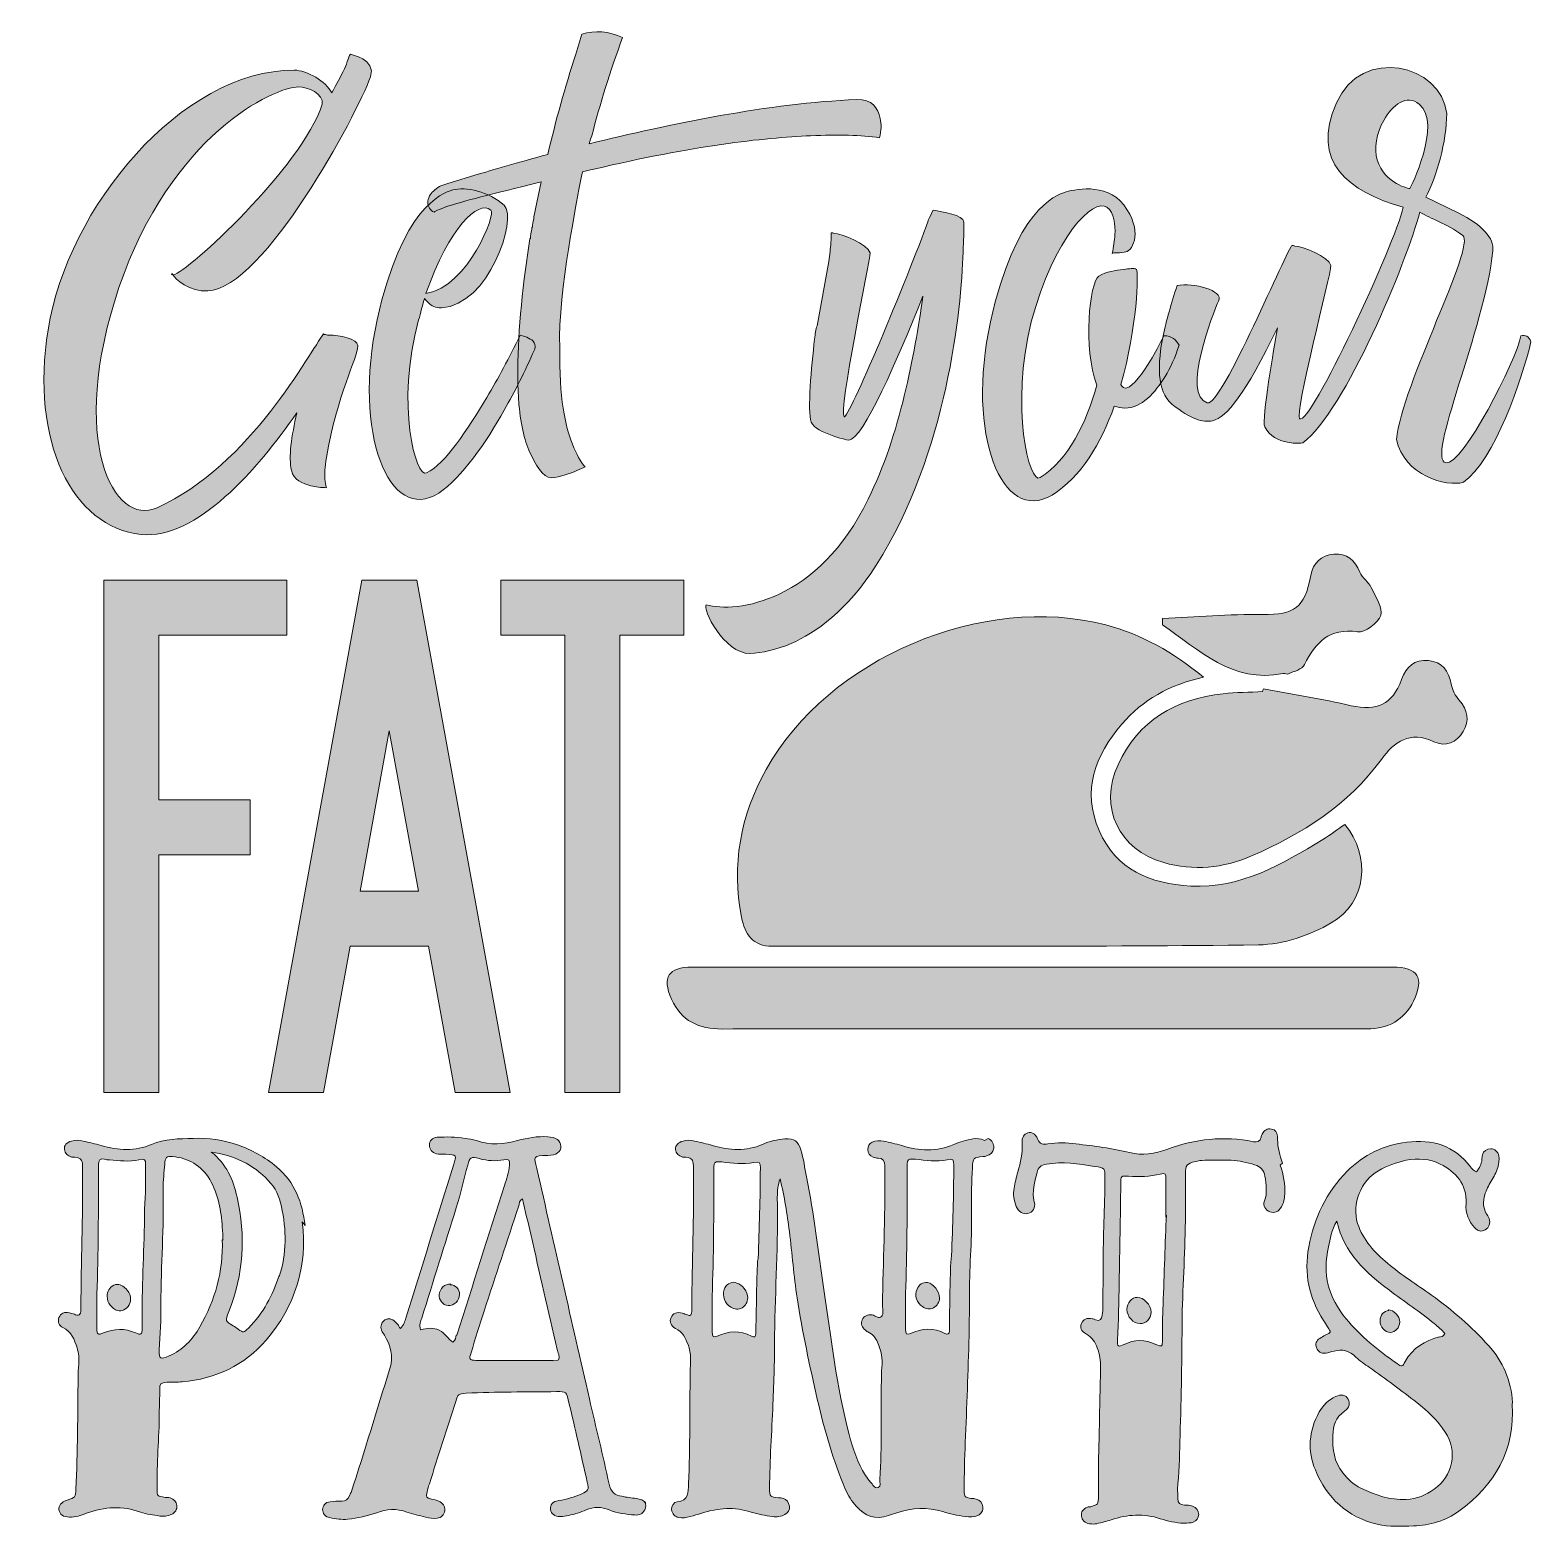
# Model space of a CAD drawing. Header units: inches. Extents: x 141 to 931, y -934 to -146.
import ezdxf

# ---------------------------------------------------------------- set-up
doc = ezdxf.new("R2010")
doc.units = ezdxf.units.IN
doc.header["$MEASUREMENT"] = 0
doc.layers.add('Layer 1', color=7, linetype='Continuous')

# ---------------------------------------------------------------- blocks, each defined once
blk = doc.blocks.new('block 3')
at = {"layer": 'Layer 1', "true_color": 0xffffff}
h = blk.add_hatch(color=7, dxfattribs=at)
h.dxf.hatch_style = 2
h.paths.add_polyline_path([(276.45, -435.36), (276.45, -464.25), (209.04, -464.25), (209.04, -550.92), (257.19, -550.92), (257.19, -579.81), (209.04, -579.81), (209.04, -705), (180.15, -705), (180.15, -435.36)])
h = blk.add_hatch(color=7, dxfattribs=at)
h.dxf.hatch_style = 2
h.paths.add_polyline_path([(350.98, -627.96), (309.77, -627.96), (295.71, -705), (266.82, -705), (315.93, -435.36), (344.82, -435.36), (393.93, -705), (365.04, -705)])
h.paths.add_polyline_path([(314.97, -599.07), (345.78, -599.07), (330.37, -514.71)])
h = blk.add_hatch(color=7, dxfattribs=at)
h.dxf.hatch_style = 2
h.paths.add_polyline_path([(451.71, -464.25), (451.71, -705), (422.82, -705), (422.82, -464.25), (389.12, -464.25), (389.12, -435.36), (485.42, -435.36), (485.42, -464.25)])
at = {"layer": 'Layer 1', "lineweight": 0}
for points in [[(276.45, -435.36), (276.45, -464.25), (209.04, -464.25), (209.04, -550.92), (257.19, -550.92), (257.19, -579.81), (209.04, -579.81), (209.04, -705), (180.15, -705), (180.15, -435.36), (276.45, -435.36)], [(350.98, -627.96), (309.77, -627.96), (295.71, -705), (266.82, -705), (315.93, -435.36), (344.82, -435.36), (393.93, -705), (365.04, -705), (350.98, -627.96)], [(451.71, -464.25), (451.71, -705), (422.82, -705), (422.82, -464.25), (389.12, -464.25), (389.12, -435.36), (485.42, -435.36), (485.42, -464.25), (451.71, -464.25)], [(314.97, -599.07), (345.78, -599.07), (330.37, -514.71), (314.97, -599.07)]]:
    blk.add_lwpolyline(points, dxfattribs=at)
blk = doc.blocks.new('block 4')
at = {"layer": 'Layer 1', "true_color": 0xffffff}
h = blk.add_hatch(color=7, dxfattribs=at)
h.dxf.hatch_style = 2
edge = h.paths.add_edge_path()
edge.add_spline(control_points=[(588.82, -192.24), (589.53, -195.41), (589.53, -198.58), (588.47, -202.46), (578.96, -201.05), (566.64, -200.7), (552.2, -201.4), (527.19, -202.46), (490.22, -206.68), (438.09, -219.01), (435.63, -219.36), (433.87, -220.07), (432.11, -220.42), (432.11, -220.42), (431.4, -223.59), (431.4, -223.59), (431.4, -223.59), (429.99, -230.63), (429.99, -230.63), (429.99, -232.74), (419.08, -282.75), (420.13, -313.04), (419.78, -339.45), (422.95, -354.24), (426.83, -363.75), (428.94, -369.03), (431.05, -373.26), (433.52, -375.73), (433.16, -375.73), (433.16, -375.73), (432.81, -376.08), (432.81, -376.08), (430.35, -377.13), (430.35, -377.13), (427.18, -378.54), (422.6, -380.3), (417.32, -381.36), (412.74, -382.42), (408.86, -377.49), (404.99, -369.39), (401.82, -363.05), (399.71, -354.24), (398.65, -342.97), (398.65, -342.97), (398.65, -342.62), (398.65, -342.62), (397.24, -324.66), (398.3, -301.77), (401.47, -276.77), (401.47, -276.77), (404.29, -255.64), (404.29, -255.64), (404.29, -255.64), (404.64, -255.28), (404.64, -255.28), (404.64, -253.87), (404.99, -252.47), (405.34, -250.71), (405.34, -250), (405.34, -249.65), (405.69, -249.3), (405.69, -248.24), (406.05, -246.83), (406.4, -245.07), (406.4, -245.07), (406.4, -244.01), (406.4, -244.01), (406.4, -244.01), (410.27, -225.7), (410.27, -225.7), (383.16, -232.39), (369.07, -235.91), (361.67, -238.38), (357.45, -239.79), (354.98, -240.84), (353.93, -241.55), (352.87, -241.2), (352.17, -240.49), (351.46, -239.44), (350.4, -237.67), (350.4, -235.56), (351.46, -233.1), (352.52, -231.34), (354.28, -229.57), (356.74, -228.17), (357.8, -227.46), (359.21, -227.11), (360.62, -226.76), (360.62, -226.76), (375.41, -222.18), (375.41, -222.18), (384.92, -219.36), (397.95, -215.49), (413.79, -211.26), (418.02, -193.3), (422.95, -175.69), (428.59, -158.44), (428.59, -158.44), (431.76, -147.87), (431.76, -147.87), (438.8, -145.76), (445.84, -146.46), (453.24, -149.63), (446.55, -167.59), (441.26, -184.85), (437.04, -201.4), (436.69, -202.46), (435.98, -203.87), (435.63, -205.63), (477.54, -195.41), (530.71, -184.14), (576.5, -182.38), (584.6, -182.03), (587.77, -186.96), (588.82, -192.24)], knot_values=[0, 0, 0, 0, 1, 1, 1, 2, 2, 2, 3, 3, 3, 4, 4, 4, 5, 5, 5, 6, 6, 6, 7, 7, 7, 8, 8, 8, 9, 9, 9, 10, 10, 10, 11, 11, 11, 12, 12, 12, 13, 13, 13, 14, 14, 14, 15, 15, 15, 16, 16, 16, 17, 17, 17, 18, 18, 18, 19, 19, 19, 20, 20, 20, 21, 21, 21, 22, 22, 22, 23, 23, 23, 24, 24, 24, 25, 25, 25, 26, 26, 26, 27, 27, 27, 28, 28, 28, 29, 29, 29, 30, 30, 30, 31, 31, 31, 32, 32, 32, 33, 33, 33, 34, 34, 34, 35, 35, 35, 36, 36, 36, 37, 37, 37, 38, 38, 38, 38], degree=3, periodic=1)
h = blk.add_hatch(color=7, dxfattribs=at)
h.dxf.hatch_style = 2
edge = h.paths.add_edge_path()
edge.add_spline(control_points=[(829, -184.14), (842.38, -153.86), (884.29, -163.72), (887.11, -189.78), (887.11, -204.22), (881.82, -222.88), (876.19, -233.8), (876.19, -233.8), (893.09, -241.9), (893.09, -241.9), (906.12, -248.59), (912.11, -255.28), (911.41, -261.97), (907.18, -303.18), (875.84, -372.2), (886.75, -373.61), (895.56, -375.02), (923.73, -319.73), (926.2, -306.7), (928.66, -306), (930.42, -307.05), (931.48, -309.87), (926.55, -329.94), (912.46, -372.2), (895.91, -383.83), (887.11, -386.29), (864.57, -380.3), (860.69, -361.29), (863.51, -332.06), (902.6, -259.51), (895.56, -253.87), (886.75, -247.18), (878.65, -245.42), (873.02, -241.55), (865.98, -267.96), (833.58, -346.5), (811.39, -363.05), (808.57, -363.4), (805.76, -363.4), (803.29, -362.7), (798.71, -361.64), (793.78, -359.88), (791.32, -354.59), (789.56, -350.72), (796.25, -312.69), (798.01, -302.47), (781.1, -337.34), (771.24, -349.66), (763.85, -351.43), (758.57, -352.48), (752.58, -350.72), (742.36, -342.62), (734.26, -335.93), (734.97, -320.79), (737.79, -306.7), (739.55, -298.6), (742.01, -289.8), (745.18, -280.29), (753.63, -278.53), (769.83, -282.75), (767.02, -288.39), (764.2, -294.02), (747.3, -338.4), (761.03, -341.92), (768.43, -344.73), (803.64, -259.16), (805.76, -259.16), (806.11, -259.16), (806.81, -259.16), (807.16, -259.51), (810.69, -259.51), (825.13, -265.14), (826.18, -269.72), (826.18, -274.3), (806.81, -347.55), (809.63, -350.37), (815.26, -354.59), (859.99, -258.1), (864.22, -239.08), (835.34, -230.63), (815.26, -215.49), (829, -184.14)], knot_values=[0, 0, 0, 0, 1, 1, 1, 2, 2, 2, 3, 3, 3, 4, 4, 4, 5, 5, 5, 6, 6, 6, 7, 7, 7, 8, 8, 8, 9, 9, 9, 10, 10, 10, 11, 11, 11, 12, 12, 12, 13, 13, 13, 14, 14, 14, 15, 15, 15, 16, 16, 16, 17, 17, 17, 18, 18, 18, 19, 19, 19, 20, 20, 20, 21, 21, 21, 22, 22, 22, 23, 23, 23, 24, 24, 24, 25, 25, 25, 26, 26, 26, 27, 27, 27, 27], degree=3, periodic=1)
edge = h.paths.add_edge_path()
edge.add_spline(control_points=[(872.67, -184.85), (865.98, -179.21), (858.58, -185.2), (854, -193.3), (850.13, -199.99), (848.72, -208.44), (850.48, -214.08), (854.71, -227.11), (867.74, -229.22), (867.74, -229.22), (867.74, -229.22), (884.99, -195.06), (872.67, -184.85)], knot_values=[0, 0, 0, 0, 1, 1, 1, 2, 2, 2, 3, 3, 3, 4, 4, 4, 4], degree=3, periodic=1)
h = blk.add_hatch(color=7, dxfattribs=at)
h.dxf.hatch_style = 2
edge = h.paths.add_edge_path()
edge.add_spline(control_points=[(306.73, -166.18), (308.14, -163.37), (309.55, -158.08), (309.9, -158.44), (309.9, -158.79), (323.64, -160.9), (320.47, -170.41), (313.42, -190.13), (264.47, -281.7), (234.89, -283.1), (225.38, -283.81), (217.28, -276.41), (216.58, -274.65), (224.33, -273.24), (284.19, -217.95), (295.11, -184.85), (296.17, -179.21), (287.01, -175.69), (282.79, -175.69), (269.4, -175.69), (215.52, -201.05), (188.05, -281.34), (160.93, -361.64), (185.24, -407.77), (208.13, -397.21), (257.78, -374.67), (288.42, -315.15), (295.82, -305.64), (296.17, -306), (296.17, -306), (296.52, -306), (296.87, -306), (297.58, -306.35), (298.63, -306.35), (303.92, -306.35), (313.78, -308.11), (313.78, -311.98), (313.78, -318.32), (302.86, -337.69), (297.23, -370.79), (296.52, -376.08), (296.17, -379.6), (296.52, -382.06), (296.52, -383.83), (296.87, -385.23), (297.23, -386.64), (294.41, -386.64), (291.59, -386.29), (289.13, -385.59), (284.9, -384.53), (279.97, -382.77), (278.91, -377.49), (277.15, -370.79), (278.91, -359.53), (281.73, -347.2), (260.95, -377.13), (228.9, -414.11), (199.67, -411.29), (163.4, -407.42), (141.21, -361.99), (150.72, -303.53), (160.93, -239.08), (220.8, -166.89), (280.32, -166.89), (287.01, -166.89), (297.23, -172.88), (300.04, -178.86), (302.51, -174.28), (304.97, -170.06), (306.73, -166.18)], knot_values=[0, 0, 0, 0, 1, 1, 1, 2, 2, 2, 3, 3, 3, 4, 4, 4, 5, 5, 5, 6, 6, 6, 7, 7, 7, 8, 8, 8, 9, 9, 9, 10, 10, 10, 11, 11, 11, 12, 12, 12, 13, 13, 13, 14, 14, 14, 15, 15, 15, 16, 16, 16, 17, 17, 17, 18, 18, 18, 19, 19, 19, 20, 20, 20, 21, 21, 21, 22, 22, 22, 23, 23, 23, 23], degree=3, periodic=1)
edge = h.paths.add_edge_path()
edge.add_spline(control_points=[(215.87, -273.95), (215.87, -273.95), (216.23, -274.3), (216.23, -274.3), (216.23, -274.65), (216.23, -274.65), (216.58, -274.65), (215.52, -274.65), (215.52, -274.3), (215.87, -273.95)], knot_values=[0, 0, 0, 0, 1, 1, 1, 2, 2, 2, 3, 3, 3, 3], degree=3, periodic=1)
h = blk.add_hatch(color=7, dxfattribs=at)
h.dxf.hatch_style = 2
edge = h.paths.add_edge_path()
edge.add_spline(control_points=[(407.1, -312.34), (407.1, -313.04), (407.1, -313.74), (406.75, -314.1), (401.82, -325.37), (396.54, -335.93), (390.9, -345.79), (381.4, -362.7), (368.72, -381.36), (356.39, -389.46), (330.33, -406.36), (310.96, -357.41), (323.99, -298.25), (337.02, -239.44), (357.8, -231.69), (363.79, -229.93), (370.48, -228.17), (382.8, -230.63), (390.9, -238.03), (397.95, -245.07), (382.8, -290.85), (357.8, -291.91), (354.63, -292.26), (352.52, -290.85), (351.11, -289.44), (350.05, -288.39), (349.35, -287.68), (349, -286.98), (347.94, -289.44), (346.88, -295.43), (345.83, -298.25), (333.5, -343.33), (344.42, -381.71), (350.05, -378.9), (359.91, -373.96), (371.54, -356), (381.75, -339.1), (387.73, -329.24), (393.37, -318.32), (399.36, -306.35), (399.36, -306.35), (401.82, -307.05), (401.82, -307.05), (403.23, -307.41), (404.29, -308.46), (405.34, -308.81), (406.4, -309.87), (407.1, -310.93), (407.1, -312.34)], knot_values=[0, 0, 0, 0, 1, 1, 1, 2, 2, 2, 3, 3, 3, 4, 4, 4, 5, 5, 5, 6, 6, 6, 7, 7, 7, 8, 8, 8, 9, 9, 9, 10, 10, 10, 11, 11, 11, 12, 12, 12, 13, 13, 13, 14, 14, 14, 15, 15, 15, 16, 16, 16, 16], degree=3, periodic=1)
edge = h.paths.add_edge_path()
edge.add_spline(control_points=[(349.7, -284.51), (372.24, -280.64), (386.68, -242.25), (383.86, -240.49), (377.17, -235.21), (362.03, -249.3), (349.7, -284.51)], knot_values=[0, 0, 0, 0, 1, 1, 1, 2, 2, 2, 2], degree=3, periodic=1)
h = blk.add_hatch(color=7, dxfattribs=at)
h.dxf.hatch_style = 2
edge = h.paths.add_edge_path()
edge.add_spline(control_points=[(746.24, -311.63), (744.13, -317.97), (741.66, -323.6), (738.84, -328.18), (733.56, -336.64), (726.52, -344.73), (717.71, -344.73), (715.6, -344.73), (713.84, -344.38), (712.08, -343.68), (705.04, -363.4), (694.82, -381.01), (679.33, -390.52), (652.91, -406.36), (633.9, -358.47), (646.93, -299.3), (659.96, -240.49), (680.74, -232.74), (686.72, -230.98), (692.71, -229.22), (710.32, -226.05), (718.77, -240.14), (727.22, -253.52), (721.24, -262.68), (717.36, -262.68), (715.6, -263.03), (713.84, -263.03), (712.78, -263.03), (712.08, -263.03), (711.38, -263.03), (711.02, -263.38), (711.73, -259.86), (712.08, -256.69), (712.43, -253.52), (712.78, -248.24), (712.08, -241.9), (708.2, -239.08), (701.16, -233.8), (680.38, -254.58), (668.41, -299.3), (657.14, -344.03), (667.35, -385.23), (672.99, -381.36), (688.13, -371.85), (697.29, -352.48), (702.92, -332.76), (695.53, -313.39), (699.05, -278.17), (703.98, -275.36), (707.85, -272.89), (712.78, -272.19), (717.01, -271.84), (719.83, -271.48), (722.64, -270.78), (723.7, -271.84), (725.11, -273.24), (724.05, -302.12), (715.6, -332.41), (716.31, -333.82), (717.36, -334.52), (718.77, -334.17), (721.94, -333.11), (727.22, -326.42), (731.1, -319.73), (733.56, -315.86), (735.67, -311.28), (738.14, -306.7), (742.72, -306.7), (744.48, -308.81), (746.24, -311.63)], knot_values=[0, 0, 0, 0, 1, 1, 1, 2, 2, 2, 3, 3, 3, 4, 4, 4, 5, 5, 5, 6, 6, 6, 7, 7, 7, 8, 8, 8, 9, 9, 9, 10, 10, 10, 11, 11, 11, 12, 12, 12, 13, 13, 13, 14, 14, 14, 15, 15, 15, 16, 16, 16, 17, 17, 17, 18, 18, 18, 19, 19, 19, 20, 20, 20, 21, 21, 21, 22, 22, 22, 23, 23, 23, 23], degree=3, periodic=1)
h = blk.add_hatch(color=7, dxfattribs=at)
h.dxf.hatch_style = 2
edge = h.paths.add_edge_path()
edge.add_spline(control_points=[(632.84, -250), (632.84, -251.41), (632.84, -255.99), (632.49, -262.68), (631.44, -292.61), (624.39, -368.33), (586.71, -427.49), (571.57, -451.44), (554.66, -463.06), (541.98, -468.7), (534.24, -471.87), (526.84, -473.63), (520.15, -473.98), (506.77, -473.98), (494.79, -450.03), (497.26, -448.27), (513.11, -452.85), (556.42, -446.86), (582.48, -392.63), (599.39, -358.82), (606.78, -316.91), (611.36, -285.92), (598.33, -318.32), (579.67, -361.64), (572.27, -361.64), (569.1, -360.93), (565.93, -360.23), (563.47, -359.17), (558.89, -357.41), (553.6, -355.3), (552.55, -352.13), (550.44, -346.14), (552.55, -322.9), (554.31, -308.46), (554.66, -305.64), (554.66, -303.18), (555.72, -301.42), (555.72, -301.42), (561.71, -267.61), (561.71, -267.61), (561.71, -267.61), (562.41, -262.33), (562.41, -262.33), (562.76, -259.51), (563.11, -255.64), (563.11, -252.47), (563.82, -252.47), (564.17, -252.47), (564.52, -252.82), (568.04, -252.82), (582.48, -258.45), (583.54, -263.03), (583.54, -266.91), (566.64, -347.2), (569.81, -349.31), (571.92, -351.43), (602.91, -276.77), (614.18, -246.13), (614.18, -246.13), (614.18, -245.77), (614.18, -245.77), (615.24, -244.01), (615.59, -242.25), (616.64, -240.49), (621.57, -241.55), (632.84, -242.96), (632.84, -246.83), (632.84, -246.83), (632.84, -250), (632.84, -250)], knot_values=[0, 0, 0, 0, 1, 1, 1, 2, 2, 2, 3, 3, 3, 4, 4, 4, 5, 5, 5, 6, 6, 6, 7, 7, 7, 8, 8, 8, 9, 9, 9, 10, 10, 10, 11, 11, 11, 12, 12, 12, 13, 13, 13, 14, 14, 14, 15, 15, 15, 16, 16, 16, 17, 17, 17, 18, 18, 18, 19, 19, 19, 20, 20, 20, 21, 21, 21, 22, 22, 22, 23, 23, 23, 23], degree=3, periodic=1)
at = {"layer": 'Layer 1', "lineweight": 0}
for points, knots in [([(588.82, -192.24), (589.53, -195.41), (589.53, -198.58), (588.47, -202.46), (578.96, -201.05), (566.64, -200.7), (552.2, -201.4), (527.19, -202.46), (490.22, -206.68), (438.09, -219.01), (435.63, -219.36), (433.87, -220.07), (432.11, -220.42), (432.11, -220.42), (431.4, -223.59), (431.4, -223.59), (431.4, -223.59), (429.99, -230.63), (429.99, -230.63), (429.99, -232.74), (419.08, -282.75), (420.13, -313.04), (419.78, -339.45), (422.95, -354.24), (426.83, -363.75), (428.94, -369.03), (431.05, -373.26), (433.52, -375.73), (433.16, -375.73), (433.16, -375.73), (432.81, -376.08), (432.81, -376.08), (430.35, -377.13), (430.35, -377.13), (427.18, -378.54), (422.6, -380.3), (417.32, -381.36), (412.74, -382.42), (408.86, -377.49), (404.99, -369.39), (401.82, -363.05), (399.71, -354.24), (398.65, -342.97), (398.65, -342.97), (398.65, -342.62), (398.65, -342.62), (397.24, -324.66), (398.3, -301.77), (401.47, -276.77), (401.47, -276.77), (404.29, -255.64), (404.29, -255.64), (404.29, -255.64), (404.64, -255.28), (404.64, -255.28), (404.64, -253.87), (404.99, -252.47), (405.34, -250.71), (405.34, -250), (405.34, -249.65), (405.69, -249.3), (405.69, -248.24), (406.05, -246.83), (406.4, -245.07), (406.4, -245.07), (406.4, -244.01), (406.4, -244.01), (406.4, -244.01), (410.27, -225.7), (410.27, -225.7), (383.16, -232.39), (369.07, -235.91), (361.67, -238.38), (357.45, -239.79), (354.98, -240.84), (353.93, -241.55), (352.87, -241.2), (352.17, -240.49), (351.46, -239.44), (350.4, -237.67), (350.4, -235.56), (351.46, -233.1), (352.52, -231.34), (354.28, -229.57), (356.74, -228.17), (357.8, -227.46), (359.21, -227.11), (360.62, -226.76), (360.62, -226.76), (375.41, -222.18), (375.41, -222.18), (384.92, -219.36), (397.95, -215.49), (413.79, -211.26), (418.02, -193.3), (422.95, -175.69), (428.59, -158.44), (428.59, -158.44), (431.76, -147.87), (431.76, -147.87), (438.8, -145.76), (445.84, -146.46), (453.24, -149.63), (446.55, -167.59), (441.26, -184.85), (437.04, -201.4), (436.69, -202.46), (435.98, -203.87), (435.63, -205.63), (477.54, -195.41), (530.71, -184.14), (576.5, -182.38), (584.6, -182.03), (587.77, -186.96), (588.82, -192.24)], [0, 0, 0, 0, 1, 1, 1, 2, 2, 2, 3, 3, 3, 4, 4, 4, 5, 5, 5, 6, 6, 6, 7, 7, 7, 8, 8, 8, 9, 9, 9, 10, 10, 10, 11, 11, 11, 12, 12, 12, 13, 13, 13, 14, 14, 14, 15, 15, 15, 16, 16, 16, 17, 17, 17, 18, 18, 18, 19, 19, 19, 20, 20, 20, 21, 21, 21, 22, 22, 22, 23, 23, 23, 24, 24, 24, 25, 25, 25, 26, 26, 26, 27, 27, 27, 28, 28, 28, 29, 29, 29, 30, 30, 30, 31, 31, 31, 32, 32, 32, 33, 33, 33, 34, 34, 34, 35, 35, 35, 36, 36, 36, 37, 37, 37, 38, 38, 38, 38]), ([(829, -184.14), (842.38, -153.86), (884.29, -163.72), (887.11, -189.78), (887.11, -204.22), (881.82, -222.88), (876.19, -233.8), (876.19, -233.8), (893.09, -241.9), (893.09, -241.9), (906.12, -248.59), (912.11, -255.28), (911.41, -261.97), (907.18, -303.18), (875.84, -372.2), (886.75, -373.61), (895.56, -375.02), (923.73, -319.73), (926.2, -306.7), (928.66, -306), (930.42, -307.05), (931.48, -309.87), (926.55, -329.94), (912.46, -372.2), (895.91, -383.83), (887.11, -386.29), (864.57, -380.3), (860.69, -361.29), (863.51, -332.06), (902.6, -259.51), (895.56, -253.87), (886.75, -247.18), (878.65, -245.42), (873.02, -241.55), (865.98, -267.96), (833.58, -346.5), (811.39, -363.05), (808.57, -363.4), (805.76, -363.4), (803.29, -362.7), (798.71, -361.64), (793.78, -359.88), (791.32, -354.59), (789.56, -350.72), (796.25, -312.69), (798.01, -302.47), (781.1, -337.34), (771.24, -349.66), (763.85, -351.43), (758.57, -352.48), (752.58, -350.72), (742.36, -342.62), (734.26, -335.93), (734.97, -320.79), (737.79, -306.7), (739.55, -298.6), (742.01, -289.8), (745.18, -280.29), (753.63, -278.53), (769.83, -282.75), (767.02, -288.39), (764.2, -294.02), (747.3, -338.4), (761.03, -341.92), (768.43, -344.73), (803.64, -259.16), (805.76, -259.16), (806.11, -259.16), (806.81, -259.16), (807.16, -259.51), (810.69, -259.51), (825.13, -265.14), (826.18, -269.72), (826.18, -274.3), (806.81, -347.55), (809.63, -350.37), (815.26, -354.59), (859.99, -258.1), (864.22, -239.08), (835.34, -230.63), (815.26, -215.49), (829, -184.14)], [0, 0, 0, 0, 1, 1, 1, 2, 2, 2, 3, 3, 3, 4, 4, 4, 5, 5, 5, 6, 6, 6, 7, 7, 7, 8, 8, 8, 9, 9, 9, 10, 10, 10, 11, 11, 11, 12, 12, 12, 13, 13, 13, 14, 14, 14, 15, 15, 15, 16, 16, 16, 17, 17, 17, 18, 18, 18, 19, 19, 19, 20, 20, 20, 21, 21, 21, 22, 22, 22, 23, 23, 23, 24, 24, 24, 25, 25, 25, 26, 26, 26, 27, 27, 27, 27]), ([(306.73, -166.18), (308.14, -163.37), (309.55, -158.08), (309.9, -158.44), (309.9, -158.79), (323.64, -160.9), (320.47, -170.41), (313.42, -190.13), (264.47, -281.7), (234.89, -283.1), (225.38, -283.81), (217.28, -276.41), (216.58, -274.65), (224.33, -273.24), (284.19, -217.95), (295.11, -184.85), (296.17, -179.21), (287.01, -175.69), (282.79, -175.69), (269.4, -175.69), (215.52, -201.05), (188.05, -281.34), (160.93, -361.64), (185.24, -407.77), (208.13, -397.21), (257.78, -374.67), (288.42, -315.15), (295.82, -305.64), (296.17, -306), (296.17, -306), (296.52, -306), (296.87, -306), (297.58, -306.35), (298.63, -306.35), (303.92, -306.35), (313.78, -308.11), (313.78, -311.98), (313.78, -318.32), (302.86, -337.69), (297.23, -370.79), (296.52, -376.08), (296.17, -379.6), (296.52, -382.06), (296.52, -383.83), (296.87, -385.23), (297.23, -386.64), (294.41, -386.64), (291.59, -386.29), (289.13, -385.59), (284.9, -384.53), (279.97, -382.77), (278.91, -377.49), (277.15, -370.79), (278.91, -359.53), (281.73, -347.2), (260.95, -377.13), (228.9, -414.11), (199.67, -411.29), (163.4, -407.42), (141.21, -361.99), (150.72, -303.53), (160.93, -239.08), (220.8, -166.89), (280.32, -166.89), (287.01, -166.89), (297.23, -172.88), (300.04, -178.86), (302.51, -174.28), (304.97, -170.06), (306.73, -166.18)], [0, 0, 0, 0, 1, 1, 1, 2, 2, 2, 3, 3, 3, 4, 4, 4, 5, 5, 5, 6, 6, 6, 7, 7, 7, 8, 8, 8, 9, 9, 9, 10, 10, 10, 11, 11, 11, 12, 12, 12, 13, 13, 13, 14, 14, 14, 15, 15, 15, 16, 16, 16, 17, 17, 17, 18, 18, 18, 19, 19, 19, 20, 20, 20, 21, 21, 21, 22, 22, 22, 23, 23, 23, 23]), ([(872.67, -184.85), (865.98, -179.21), (858.58, -185.2), (854, -193.3), (850.13, -199.99), (848.72, -208.44), (850.48, -214.08), (854.71, -227.11), (867.74, -229.22), (867.74, -229.22), (867.74, -229.22), (884.99, -195.06), (872.67, -184.85)], [0, 0, 0, 0, 1, 1, 1, 2, 2, 2, 3, 3, 3, 4, 4, 4, 4]), ([(407.1, -312.34), (407.1, -313.04), (407.1, -313.74), (406.75, -314.1), (401.82, -325.37), (396.54, -335.93), (390.9, -345.79), (381.4, -362.7), (368.72, -381.36), (356.39, -389.46), (330.33, -406.36), (310.96, -357.41), (323.99, -298.25), (337.02, -239.44), (357.8, -231.69), (363.79, -229.93), (370.48, -228.17), (382.8, -230.63), (390.9, -238.03), (397.95, -245.07), (382.8, -290.85), (357.8, -291.91), (354.63, -292.26), (352.52, -290.85), (351.11, -289.44), (350.05, -288.39), (349.35, -287.68), (349, -286.98), (347.94, -289.44), (346.88, -295.43), (345.83, -298.25), (333.5, -343.33), (344.42, -381.71), (350.05, -378.9), (359.91, -373.96), (371.54, -356), (381.75, -339.1), (387.73, -329.24), (393.37, -318.32), (399.36, -306.35), (399.36, -306.35), (401.82, -307.05), (401.82, -307.05), (403.23, -307.41), (404.29, -308.46), (405.34, -308.81), (406.4, -309.87), (407.1, -310.93), (407.1, -312.34)], [0, 0, 0, 0, 1, 1, 1, 2, 2, 2, 3, 3, 3, 4, 4, 4, 5, 5, 5, 6, 6, 6, 7, 7, 7, 8, 8, 8, 9, 9, 9, 10, 10, 10, 11, 11, 11, 12, 12, 12, 13, 13, 13, 14, 14, 14, 15, 15, 15, 16, 16, 16, 16]), ([(746.24, -311.63), (744.13, -317.97), (741.66, -323.6), (738.84, -328.18), (733.56, -336.64), (726.52, -344.73), (717.71, -344.73), (715.6, -344.73), (713.84, -344.38), (712.08, -343.68), (705.04, -363.4), (694.82, -381.01), (679.33, -390.52), (652.91, -406.36), (633.9, -358.47), (646.93, -299.3), (659.96, -240.49), (680.74, -232.74), (686.72, -230.98), (692.71, -229.22), (710.32, -226.05), (718.77, -240.14), (727.22, -253.52), (721.24, -262.68), (717.36, -262.68), (715.6, -263.03), (713.84, -263.03), (712.78, -263.03), (712.08, -263.03), (711.38, -263.03), (711.02, -263.38), (711.73, -259.86), (712.08, -256.69), (712.43, -253.52), (712.78, -248.24), (712.08, -241.9), (708.2, -239.08), (701.16, -233.8), (680.38, -254.58), (668.41, -299.3), (657.14, -344.03), (667.35, -385.23), (672.99, -381.36), (688.13, -371.85), (697.29, -352.48), (702.92, -332.76), (695.53, -313.39), (699.05, -278.17), (703.98, -275.36), (707.85, -272.89), (712.78, -272.19), (717.01, -271.84), (719.83, -271.48), (722.64, -270.78), (723.7, -271.84), (725.11, -273.24), (724.05, -302.12), (715.6, -332.41), (716.31, -333.82), (717.36, -334.52), (718.77, -334.17), (721.94, -333.11), (727.22, -326.42), (731.1, -319.73), (733.56, -315.86), (735.67, -311.28), (738.14, -306.7), (742.72, -306.7), (744.48, -308.81), (746.24, -311.63)], [0, 0, 0, 0, 1, 1, 1, 2, 2, 2, 3, 3, 3, 4, 4, 4, 5, 5, 5, 6, 6, 6, 7, 7, 7, 8, 8, 8, 9, 9, 9, 10, 10, 10, 11, 11, 11, 12, 12, 12, 13, 13, 13, 14, 14, 14, 15, 15, 15, 16, 16, 16, 17, 17, 17, 18, 18, 18, 19, 19, 19, 20, 20, 20, 21, 21, 21, 22, 22, 22, 23, 23, 23, 23]), ([(349.7, -284.51), (372.24, -280.64), (386.68, -242.25), (383.86, -240.49), (377.17, -235.21), (362.03, -249.3), (349.7, -284.51)], [0, 0, 0, 0, 1, 1, 1, 2, 2, 2, 2]), ([(632.84, -250), (632.84, -251.41), (632.84, -255.99), (632.49, -262.68), (631.44, -292.61), (624.39, -368.33), (586.71, -427.49), (571.57, -451.44), (554.66, -463.06), (541.98, -468.7), (534.24, -471.87), (526.84, -473.63), (520.15, -473.98), (506.77, -473.98), (494.79, -450.03), (497.26, -448.27), (513.11, -452.85), (556.42, -446.86), (582.48, -392.63), (599.39, -358.82), (606.78, -316.91), (611.36, -285.92), (598.33, -318.32), (579.67, -361.64), (572.27, -361.64), (569.1, -360.93), (565.93, -360.23), (563.47, -359.17), (558.89, -357.41), (553.6, -355.3), (552.55, -352.13), (550.44, -346.14), (552.55, -322.9), (554.31, -308.46), (554.66, -305.64), (554.66, -303.18), (555.72, -301.42), (555.72, -301.42), (561.71, -267.61), (561.71, -267.61), (561.71, -267.61), (562.41, -262.33), (562.41, -262.33), (562.76, -259.51), (563.11, -255.64), (563.11, -252.47), (563.82, -252.47), (564.17, -252.47), (564.52, -252.82), (568.04, -252.82), (582.48, -258.45), (583.54, -263.03), (583.54, -266.91), (566.64, -347.2), (569.81, -349.31), (571.92, -351.43), (602.91, -276.77), (614.18, -246.13), (614.18, -246.13), (614.18, -245.77), (614.18, -245.77), (615.24, -244.01), (615.59, -242.25), (616.64, -240.49), (621.57, -241.55), (632.84, -242.96), (632.84, -246.83), (632.84, -246.83), (632.84, -250), (632.84, -250)], [0, 0, 0, 0, 1, 1, 1, 2, 2, 2, 3, 3, 3, 4, 4, 4, 5, 5, 5, 6, 6, 6, 7, 7, 7, 8, 8, 8, 9, 9, 9, 10, 10, 10, 11, 11, 11, 12, 12, 12, 13, 13, 13, 14, 14, 14, 15, 15, 15, 16, 16, 16, 17, 17, 17, 18, 18, 18, 19, 19, 19, 20, 20, 20, 21, 21, 21, 22, 22, 22, 23, 23, 23, 23]), ([(215.87, -273.95), (215.87, -273.95), (216.23, -274.3), (216.23, -274.3), (216.23, -274.65), (216.23, -274.65), (216.58, -274.65), (215.52, -274.65), (215.52, -274.3), (215.87, -273.95)], [0, 0, 0, 0, 1, 1, 1, 2, 2, 2, 3, 3, 3, 3])]:
    blk.add_open_spline(points, degree=3, knots=knots, dxfattribs=at)
blk = doc.blocks.new('block 5')
at = {"layer": 'Layer 1', "true_color": 0xffffff}
h = blk.add_hatch(color=7, dxfattribs=at)
h.dxf.hatch_style = 2
edge = h.paths.add_edge_path()
edge.add_spline(control_points=[(799.5, -743.28), (801.23, -748.19), (802.1, -753.38), (801.81, -758.57), (801.81, -760.88), (801.23, -763.19), (800.08, -765.21), (798.63, -767.8), (796.33, -768.67), (794.02, -767.8), (791.71, -766.94), (790.27, -764.63), (791.13, -762.03), (792.86, -757.71), (792, -753.38), (791.42, -749.05), (790.84, -745.88), (789.11, -743.86), (785.94, -742.99), (781.9, -741.84), (777.86, -740.69), (773.54, -740.69), (768.92, -740.69), (764.31, -740.69), (759.69, -740.69), (757.96, -740.69), (756.23, -740.97), (754.78, -741.26), (750.17, -742.42), (749.59, -743.28), (749.59, -747.9), (749.59, -753.96), (749.59, -760.01), (749.59, -766.07), (749.59, -783.96), (748.44, -801.84), (747.86, -819.73), (747.86, -821.17), (747.86, -822.61), (747.86, -824.06), (747.57, -844.54), (747.57, -865.02), (746.71, -885.5), (746.42, -893.87), (746.42, -902.52), (745.55, -910.89), (745.27, -913.48), (745.55, -916.08), (745.55, -918.68), (745.55, -920.99), (746.71, -922.14), (749.02, -922.14), (750.46, -922.14), (751.9, -922.14), (753.34, -922.72), (755.36, -923.58), (756.52, -925.02), (756.52, -927.04), (756.52, -929.06), (755.36, -930.22), (753.63, -931.08), (752.19, -931.66), (750.46, -931.66), (748.73, -931.66), (744.4, -931.66), (740.36, -930.5), (736.32, -929.35), (727.67, -926.47), (719.01, -927.04), (710.36, -929.93), (708.05, -930.79), (705.46, -931.37), (702.86, -931.95), (701.71, -932.24), (700.26, -932.24), (699.11, -931.95), (696.51, -931.66), (695.07, -929.93), (694.78, -927.91), (694.49, -925.89), (695.65, -924.16), (697.95, -923.29), (698.53, -923), (699.11, -923), (699.69, -923), (703.72, -921.85), (703.72, -921.85), (703.72, -917.23), (703.72, -908.29), (703.72, -899.35), (704.01, -890.41), (704.3, -876.85), (704.59, -863.29), (704.88, -849.73), (704.88, -846.27), (704.59, -842.81), (703.15, -839.35), (701.99, -836.46), (700.55, -833.86), (697.38, -832.13), (694.49, -830.69), (693.92, -828.67), (694.78, -826.65), (695.65, -824.34), (697.67, -823.48), (700.55, -824.06), (701.13, -824.06), (701.71, -824.34), (702.28, -824.63), (704.59, -825.5), (705.46, -824.34), (705.74, -822.33), (706.03, -820.59), (706.03, -818.86), (706.03, -817.13), (706.03, -809.92), (706.32, -802.71), (706.32, -795.5), (706.03, -780.49), (707.19, -765.5), (707.19, -750.49), (707.19, -744.72), (707.19, -744.72), (701.71, -743.86), (693.34, -742.42), (684.97, -741.26), (676.32, -742.7), (673.43, -743.28), (671.99, -744.44), (671.41, -747.03), (670.26, -752.23), (668.53, -757.13), (669.97, -762.61), (670.84, -765.78), (669.11, -768.09), (666.51, -768.67), (664.2, -769.24), (661.61, -767.8), (660.45, -764.92), (659.3, -761.74), (658.72, -758.57), (659.3, -755.4), (659.87, -752.51), (660.45, -749.63), (661.32, -746.74), (662.76, -741.84), (663.91, -736.93), (663.63, -731.74), (663.34, -728.57), (664.49, -726.84), (666.51, -726.26), (668.53, -725.68), (670.55, -726.55), (671.7, -729.43), (672.86, -732.32), (674.59, -732.61), (677.18, -732.03), (682.09, -731.17), (686.99, -731.45), (691.9, -732.03), (701.42, -733.19), (710.94, -734.34), (720.17, -736.65), (726.8, -738.38), (733.44, -737.22), (739.78, -734.92), (754.78, -729.43), (769.79, -727.7), (785.36, -730.88), (787.38, -731.17), (788.83, -730.88), (789.4, -728.57), (789.4, -727.99), (789.69, -727.42), (789.98, -726.84), (791.13, -724.82), (792.58, -723.66), (794.88, -724.24), (796.9, -724.53), (797.77, -725.97), (798.06, -727.99), (798.06, -728.57), (798.06, -729.15), (798.06, -729.72), (798.06, -734.05), (799.21, -738.09), (800.65, -742.13), (800.65, -742.13), (799.5, -743.28), (799.5, -743.28)], knot_values=[0, 0, 0, 0, 1, 1, 1, 2, 2, 2, 3, 3, 3, 4, 4, 4, 5, 5, 5, 6, 6, 6, 7, 7, 7, 8, 8, 8, 9, 9, 9, 10, 10, 10, 11, 11, 11, 12, 12, 12, 13, 13, 13, 14, 14, 14, 15, 15, 15, 16, 16, 16, 17, 17, 17, 18, 18, 18, 19, 19, 19, 20, 20, 20, 21, 21, 21, 22, 22, 22, 23, 23, 23, 24, 24, 24, 25, 25, 25, 26, 26, 26, 27, 27, 27, 28, 28, 28, 29, 29, 29, 30, 30, 30, 31, 31, 31, 32, 32, 32, 33, 33, 33, 34, 34, 34, 35, 35, 35, 36, 36, 36, 37, 37, 37, 38, 38, 38, 39, 39, 39, 40, 40, 40, 41, 41, 41, 42, 42, 42, 43, 43, 43, 44, 44, 44, 45, 45, 45, 46, 46, 46, 47, 47, 47, 48, 48, 48, 49, 49, 49, 50, 50, 50, 51, 51, 51, 52, 52, 52, 53, 53, 53, 54, 54, 54, 55, 55, 55, 56, 56, 56, 57, 57, 57, 58, 58, 58, 59, 59, 59, 60, 60, 60, 61, 61, 61, 62, 62, 62, 63, 63, 63, 63], degree=3, periodic=1)
edge = h.paths.add_edge_path()
edge.add_spline(control_points=[(739.21, -770.69), (739.21, -762.61), (739.21, -756.55), (739.21, -750.49), (739.21, -747.61), (739.21, -747.32), (736.32, -747.9), (730.84, -749.34), (725.36, -749.34), (719.59, -749.05), (715.55, -748.76), (715.55, -748.76), (715.55, -753.09), (715.26, -770.4), (714.98, -787.71), (714.69, -805.02), (714.4, -815.11), (714.4, -825.21), (713.82, -835.31), (713.53, -838.77), (714.11, -839.06), (717.28, -837.61), (722.76, -835.02), (728.24, -834.73), (734.01, -837.61), (737.19, -839.06), (737.48, -838.77), (737.48, -835.02), (737.48, -828.96), (737.48, -822.9), (737.77, -816.84), (738.34, -800.4), (738.92, -783.96), (739.5, -769.53), (739.5, -769.53), (739.21, -770.69), (739.21, -770.69)], knot_values=[0, 0, 0, 0, 1, 1, 1, 2, 2, 2, 3, 3, 3, 4, 4, 4, 5, 5, 5, 6, 6, 6, 7, 7, 7, 8, 8, 8, 9, 9, 9, 10, 10, 10, 11, 11, 11, 12, 12, 12, 12], degree=3, periodic=1)
edge = h.paths.add_edge_path()
edge.add_spline(control_points=[(731.42, -820.59), (731.42, -824.06), (728.82, -826.65), (725.65, -826.65), (722.19, -826.65), (718.73, -822.9), (718.73, -819.15), (718.73, -815.69), (721.32, -812.81), (724.21, -812.81), (727.67, -812.81), (731.42, -816.84), (731.42, -820.59)], knot_values=[0, 0, 0, 0, 1, 1, 1, 2, 2, 2, 3, 3, 3, 4, 4, 4, 4], degree=3, periodic=1)
h = blk.add_hatch(color=7, dxfattribs=at)
h.dxf.hatch_style = 2
edge = h.paths.add_edge_path()
edge.add_spline(control_points=[(284.55, -773), (287.44, -796.65), (280.8, -817.42), (265.51, -835.31), (253.97, -848.58), (238.97, -855.79), (221.38, -857.23), (218.78, -857.52), (215.9, -857.52), (213.3, -857.52), (209.84, -857.81), (209.55, -858.1), (209.55, -861.56), (209.55, -865.6), (209.26, -869.64), (209.26, -873.67), (209.26, -886.94), (207.82, -900.21), (208.11, -913.48), (208.11, -917.52), (208.11, -917.52), (212.43, -918.1), (213.3, -918.1), (214.17, -918.1), (215.03, -918.39), (217.05, -918.96), (218.2, -920.41), (218.49, -922.43), (218.78, -924.45), (217.63, -926.18), (215.61, -927.04), (213.59, -927.91), (211.57, -928.2), (209.55, -927.91), (206.09, -927.33), (202.63, -927.04), (199.45, -925.89), (189.93, -922.43), (180.41, -923), (170.89, -926.47), (168.01, -927.62), (165.12, -928.49), (161.95, -928.49), (158.78, -928.49), (156.76, -927.04), (156.47, -924.73), (156.18, -922.43), (157.62, -920.7), (160.8, -919.54), (165.12, -918.1), (165.12, -918.1), (165.41, -913.77), (166.28, -894.16), (166.28, -874.54), (166.57, -854.92), (166.57, -852.62), (166.57, -850.31), (166.85, -848), (167.14, -845.11), (166.85, -842.23), (165.99, -839.35), (164.55, -835.02), (163.1, -830.98), (158.49, -828.67), (156.47, -827.81), (155.6, -825.79), (156.47, -823.48), (157.34, -821.17), (159.35, -820.31), (161.95, -820.88), (162.82, -821.17), (163.68, -821.46), (164.55, -821.75), (165.41, -822.04), (166.28, -822.33), (167.14, -822.04), (168.3, -820.88), (168.01, -819.44), (168.01, -818), (168.01, -794.34), (169.16, -770.69), (168.87, -747.03), (168.87, -745.88), (168.87, -744.72), (168.87, -743.57), (168.59, -740.11), (168.3, -739.82), (164.84, -738.96), (164.26, -738.96), (163.68, -738.96), (163.1, -738.96), (161.08, -738.38), (159.64, -737.22), (159.35, -734.92), (159.07, -732.9), (160.51, -731.17), (163.1, -730.59), (165.12, -730.01), (167.14, -730.01), (169.16, -730.59), (172.33, -731.17), (175.51, -732.03), (178.68, -732.9), (187.63, -735.49), (196.57, -736.07), (205.22, -732.32), (212.15, -729.15), (219.65, -729.43), (227.15, -729.15), (235.22, -728.86), (243.01, -730.01), (250.51, -732.61), (258.01, -735.2), (264.94, -738.96), (271, -744.15), (280.8, -752.23), (284.55, -762.9), (286, -775.01), (286, -775.01), (284.55, -773), (284.55, -773)], knot_values=[0, 0, 0, 0, 1, 1, 1, 2, 2, 2, 3, 3, 3, 4, 4, 4, 5, 5, 5, 6, 6, 6, 7, 7, 7, 8, 8, 8, 9, 9, 9, 10, 10, 10, 11, 11, 11, 12, 12, 12, 13, 13, 13, 14, 14, 14, 15, 15, 15, 16, 16, 16, 17, 17, 17, 18, 18, 18, 19, 19, 19, 20, 20, 20, 21, 21, 21, 22, 22, 22, 23, 23, 23, 24, 24, 24, 25, 25, 25, 26, 26, 26, 27, 27, 27, 28, 28, 28, 29, 29, 29, 30, 30, 30, 31, 31, 31, 32, 32, 32, 33, 33, 33, 34, 34, 34, 35, 35, 35, 36, 36, 36, 37, 37, 37, 38, 38, 38, 39, 39, 39, 40, 40, 40, 40], degree=3, periodic=1)
edge = h.paths.add_edge_path()
edge.add_spline(control_points=[(201.47, -766.36), (202.34, -758.57), (201.76, -750.78), (202.05, -742.99), (202.05, -740.11), (201.76, -739.82), (198.59, -740.4), (193.39, -741.55), (188.2, -740.97), (183.01, -740.4), (182.14, -740.4), (181.28, -740.4), (180.41, -740.11), (178.1, -739.53), (177.24, -740.69), (177.24, -742.99), (177.24, -743.57), (177.24, -744.15), (177.24, -744.72), (177.24, -767.23), (177.24, -789.73), (176.37, -811.07), (176.37, -817.71), (176.37, -823.48), (176.37, -829.25), (176.37, -832.42), (176.95, -832.71), (179.84, -831.56), (185.6, -829.25), (191.09, -828.96), (196.86, -831.56), (199.74, -832.71), (200.03, -832.42), (200.32, -829.25), (200.32, -828.38), (200.32, -827.52), (200.32, -826.65), (200.03, -808.19), (201.18, -789.73), (201.47, -771.26), (201.47, -770.4), (201.47, -769.53), (201.47, -768.67), (201.47, -768.67), (201.47, -766.36), (201.47, -766.36)], knot_values=[0, 0, 0, 0, 1, 1, 1, 2, 2, 2, 3, 3, 3, 4, 4, 4, 5, 5, 5, 6, 6, 6, 7, 7, 7, 8, 8, 8, 9, 9, 9, 10, 10, 10, 11, 11, 11, 12, 12, 12, 13, 13, 13, 14, 14, 14, 15, 15, 15, 15], degree=3, periodic=1)
edge = h.paths.add_edge_path()
edge.add_spline(control_points=[(191.66, -808.19), (194.26, -810.79), (194.84, -814.25), (193.39, -816.84), (191.95, -819.15), (189.64, -820.31), (187.34, -819.73), (184.16, -818.86), (181.86, -815.69), (181.86, -812.23), (181.86, -809.63), (183.01, -807.61), (185.32, -806.46), (187.91, -805.3), (189.64, -806.46), (191.37, -807.9), (191.37, -807.9), (191.66, -808.19), (191.66, -808.19)], knot_values=[0, 0, 0, 0, 1, 1, 1, 2, 2, 2, 3, 3, 3, 4, 4, 4, 5, 5, 5, 6, 6, 6, 6], degree=3, periodic=1)
edge = h.paths.add_edge_path()
edge.add_spline(control_points=[(242.72, -782.8), (242.72, -780.49), (242.72, -778.19), (242.44, -775.88), (241.86, -767.23), (240.42, -758.57), (235.8, -750.78), (231.47, -743.28), (224.55, -739.53), (216.18, -738.67), (213.01, -738.38), (212.43, -739.24), (212.15, -742.7), (211.86, -747.03), (211.28, -751.36), (211.28, -755.69), (211.86, -775.88), (210.13, -796.07), (210.13, -816.27), (210.13, -824.34), (209.84, -832.42), (209.26, -840.5), (208.97, -845.4), (209.84, -845.69), (214.45, -843.67), (221.67, -840.5), (226.86, -835.02), (230.61, -828.38), (238.69, -814.25), (243.01, -798.96), (242.44, -782.52), (242.44, -782.52), (242.72, -782.8), (242.72, -782.8)], knot_values=[0, 0, 0, 0, 1, 1, 1, 2, 2, 2, 3, 3, 3, 4, 4, 4, 5, 5, 5, 6, 6, 6, 7, 7, 7, 8, 8, 8, 9, 9, 9, 10, 10, 10, 11, 11, 11, 11], degree=3, periodic=1)
edge = h.paths.add_edge_path()
edge.add_spline(control_points=[(272.44, -801.84), (276.48, -789.73), (276.19, -777.32), (273.59, -764.92), (272.44, -759.73), (270.42, -755.11), (266.67, -751.36), (258.59, -742.7), (248.49, -738.09), (236.67, -736.36), (244.46, -742.42), (248.2, -750.78), (250.22, -760.01), (254.84, -780.49), (253.69, -800.69), (245.9, -820.31), (243.88, -825.21), (243.88, -825.21), (248.2, -827.81), (249.07, -828.38), (249.94, -828.96), (250.8, -829.54), (253.69, -831.56), (253.69, -831.56), (256.28, -828.96), (264.07, -821.17), (268.98, -811.65), (272.44, -801.27), (272.44, -801.27), (272.44, -801.84), (272.44, -801.84)], knot_values=[0, 0, 0, 0, 1, 1, 1, 2, 2, 2, 3, 3, 3, 4, 4, 4, 5, 5, 5, 6, 6, 6, 7, 7, 7, 8, 8, 8, 9, 9, 9, 10, 10, 10, 10], degree=3, periodic=1)
h = blk.add_hatch(color=7, dxfattribs=at)
h.dxf.hatch_style = 2
edge = h.paths.add_edge_path()
edge.add_spline(control_points=[(464.86, -920.41), (465.72, -921.85), (465.72, -923.29), (464.86, -924.73), (463.7, -926.75), (461.97, -927.62), (459.66, -927.33), (455.05, -927.04), (450.43, -926.47), (446.11, -924.73), (442.07, -923), (438.03, -923), (433.99, -924.73), (431.1, -925.89), (427.93, -927.04), (424.76, -927.62), (423.32, -927.91), (421.87, -928.2), (420.43, -928.2), (417.26, -928.2), (415.53, -926.75), (415.24, -924.45), (414.95, -922.14), (416.39, -920.12), (419.57, -919.83), (423.89, -919.25), (427.64, -917.81), (431.39, -916.37), (435.43, -914.64), (435.43, -914.35), (434.57, -910.02), (431.39, -895.89), (428.22, -881.75), (424.76, -867.62), (423.6, -862.42), (423.6, -862.42), (418.41, -862.42), (402.55, -862.71), (386.68, -862.42), (370.81, -863.29), (366.77, -863.58), (366.49, -863.87), (365.33, -867.62), (360.72, -882.04), (356.1, -896.46), (351.48, -910.89), (350.91, -912.33), (350.62, -913.77), (350.33, -915.22), (349.46, -918.1), (349.75, -918.39), (352.64, -918.96), (353.79, -919.25), (355.23, -919.54), (356.39, -920.12), (358.41, -920.99), (359.85, -922.72), (359.56, -925.02), (359.27, -927.33), (357.83, -928.77), (355.52, -929.06), (353.5, -929.35), (351.48, -929.06), (349.46, -928.49), (346.29, -927.62), (342.83, -927.04), (339.66, -925.89), (334.18, -923.87), (328.98, -924.16), (323.79, -926.18), (318.89, -927.91), (313.69, -929.06), (308.5, -929.64), (305.33, -929.93), (302.16, -929.35), (298.98, -928.77), (296.67, -928.49), (295.23, -926.47), (295.23, -924.45), (295.23, -922.43), (296.67, -920.7), (299.27, -920.41), (301.29, -920.12), (303.31, -920.12), (305.33, -920.12), (307.35, -920.12), (308.79, -919.25), (309.37, -917.23), (309.66, -916.66), (309.94, -916.08), (310.23, -915.5), (317.44, -893.87), (323.79, -871.94), (330.71, -850.31), (332.73, -843.67), (331, -838.19), (327.83, -832.71), (327.54, -832.13), (326.96, -831.56), (326.68, -830.98), (325.52, -828.67), (325.81, -826.65), (327.54, -825.21), (328.98, -823.77), (331, -823.77), (333.02, -825.21), (333.6, -825.79), (334.18, -826.36), (334.75, -826.94), (335.33, -827.52), (335.62, -828.38), (336.19, -829.25), (338.21, -827.23), (338.5, -825.5), (339.08, -823.77), (347.45, -796.94), (355.81, -770.11), (364.18, -743.28), (365.91, -737.8), (365.91, -737.8), (360.14, -737.51), (358.41, -737.51), (356.68, -737.51), (355.23, -737.22), (352.93, -736.65), (351.48, -734.63), (351.48, -732.61), (351.48, -730.59), (352.93, -728.86), (355.52, -728.57), (360.43, -728.28), (365.33, -728.28), (370.24, -729.15), (372.26, -729.43), (374.27, -729.72), (376.29, -730.3), (383.51, -732.9), (390.72, -732.32), (397.93, -730.3), (403.12, -728.86), (408.32, -727.99), (413.8, -728.28), (418.12, -728.57), (420.72, -730.3), (420.72, -733.19), (420.72, -736.36), (418.41, -738.09), (413.8, -738.09), (405.72, -738.09), (406.58, -738.67), (408.03, -745.01), (417.26, -785.4), (426.49, -825.79), (435.72, -866.17), (439.18, -881.17), (442.93, -896.18), (446.11, -911.18), (446.97, -915.22), (449.28, -916.95), (452.74, -917.52), (455.34, -918.1), (457.93, -918.39), (460.53, -918.68), (462.55, -918.96), (464.28, -919.54), (465.43, -921.27), (465.43, -921.27), (464.86, -920.41), (464.86, -920.41)], knot_values=[0, 0, 0, 0, 1, 1, 1, 2, 2, 2, 3, 3, 3, 4, 4, 4, 5, 5, 5, 6, 6, 6, 7, 7, 7, 8, 8, 8, 9, 9, 9, 10, 10, 10, 11, 11, 11, 12, 12, 12, 13, 13, 13, 14, 14, 14, 15, 15, 15, 16, 16, 16, 17, 17, 17, 18, 18, 18, 19, 19, 19, 20, 20, 20, 21, 21, 21, 22, 22, 22, 23, 23, 23, 24, 24, 24, 25, 25, 25, 26, 26, 26, 27, 27, 27, 28, 28, 28, 29, 29, 29, 30, 30, 30, 31, 31, 31, 32, 32, 32, 33, 33, 33, 34, 34, 34, 35, 35, 35, 36, 36, 36, 37, 37, 37, 38, 38, 38, 39, 39, 39, 40, 40, 40, 41, 41, 41, 42, 42, 42, 43, 43, 43, 44, 44, 44, 45, 45, 45, 46, 46, 46, 47, 47, 47, 48, 48, 48, 49, 49, 49, 50, 50, 50, 51, 51, 51, 52, 52, 52, 53, 53, 53, 54, 54, 54, 55, 55, 55, 56, 56, 56, 56], degree=3, periodic=1)
edge = h.paths.add_edge_path()
edge.add_spline(control_points=[(365.91, -832.71), (374.27, -806.46), (382.64, -780.21), (391.01, -753.96), (392.16, -750.49), (393.31, -747.03), (393.6, -743.28), (393.89, -740.4), (393.6, -739.82), (390.72, -740.4), (386.39, -741.26), (382.06, -740.97), (377.74, -739.82), (373.41, -738.67), (372.83, -738.96), (371.68, -743.28), (369.66, -750.78), (367.93, -758.28), (365.62, -765.78), (359.56, -785.11), (353.5, -804.44), (347.45, -823.77), (346.87, -825.5), (346, -827.23), (346.87, -829.83), (350.33, -828.96), (353.5, -828.67), (356.68, -830.11), (359.85, -831.56), (361.29, -834.73), (363.89, -836.46), (365.33, -835.31), (365.33, -833.86), (365.62, -832.71), (365.62, -832.71), (365.91, -832.71), (365.91, -832.71)], knot_values=[0, 0, 0, 0, 1, 1, 1, 2, 2, 2, 3, 3, 3, 4, 4, 4, 5, 5, 5, 6, 6, 6, 7, 7, 7, 8, 8, 8, 9, 9, 9, 10, 10, 10, 11, 11, 11, 12, 12, 12, 12], degree=3, periodic=1)
edge = h.paths.add_edge_path()
edge.add_spline(control_points=[(362.45, -806.17), (365.33, -806.17), (367.35, -808.48), (367.35, -811.36), (367.35, -814.54), (364.47, -817.42), (361.29, -817.13), (358.41, -816.84), (356.39, -814.25), (356.68, -811.36), (356.97, -808.19), (359.56, -805.59), (362.73, -805.88), (362.73, -805.88), (362.45, -806.17), (362.45, -806.17)], knot_values=[0, 0, 0, 0, 1, 1, 1, 2, 2, 2, 3, 3, 3, 4, 4, 4, 5, 5, 5, 5], degree=3, periodic=1)
edge = h.paths.add_edge_path()
edge.add_spline(control_points=[(416.68, -846.27), (419.85, -846.27), (420.14, -845.69), (419.57, -842.81), (419.28, -841.94), (418.99, -841.08), (418.7, -840.21), (414.08, -820.02), (409.47, -799.82), (404.85, -779.63), (403.41, -773.57), (401.97, -767.51), (400.53, -760.88), (398.8, -762.03), (398.8, -763.48), (398.51, -764.63), (392.45, -783.09), (386.39, -801.55), (380.33, -820.02), (378.03, -827.23), (375.72, -834.44), (373.41, -841.94), (372.26, -845.4), (372.54, -845.98), (376.01, -845.98), (389.56, -845.98), (403.12, -845.98), (416.68, -845.98), (416.68, -845.98), (416.68, -846.27), (416.68, -846.27)], knot_values=[0, 0, 0, 0, 1, 1, 1, 2, 2, 2, 3, 3, 3, 4, 4, 4, 5, 5, 5, 6, 6, 6, 7, 7, 7, 8, 8, 8, 9, 9, 9, 10, 10, 10, 10], degree=3, periodic=1)
h = blk.add_hatch(color=7, dxfattribs=at)
h.dxf.hatch_style = 2
edge = h.paths.add_edge_path()
edge.add_spline(control_points=[(645.74, -729.15), (647.76, -730.3), (648.91, -732.03), (648.62, -734.34), (648.33, -736.65), (646.89, -737.8), (644.87, -738.38), (644.29, -738.67), (643.72, -738.67), (643.14, -738.67), (637.66, -739.24), (637.66, -739.53), (637.37, -744.72), (636.51, -759.15), (637.37, -773.57), (636.51, -788), (635.64, -803), (635.93, -818), (635.64, -833), (635.06, -851.75), (634.49, -870.5), (633.62, -889.25), (633.33, -897.62), (633.04, -905.98), (633.04, -914.35), (633.04, -917.81), (633.33, -918.1), (636.79, -918.68), (637.66, -918.68), (638.52, -918.68), (639.39, -918.96), (641.41, -919.54), (642.56, -920.99), (642.85, -923), (643.14, -925.02), (642.27, -926.75), (640.25, -927.62), (638.24, -928.49), (635.93, -928.49), (633.62, -928.2), (629.58, -927.62), (625.54, -926.75), (621.79, -925.6), (613.72, -923), (605.64, -923.58), (597.56, -926.18), (596.12, -926.75), (594.68, -927.04), (593.23, -927.62), (586.31, -930.22), (580.83, -927.91), (576.21, -922.72), (573.91, -920.12), (571.89, -917.23), (570.44, -913.77), (564.1, -898.48), (559.48, -882.62), (555.73, -866.46), (551.69, -848.86), (547.94, -830.98), (545.06, -813.09), (543.33, -801.55), (542.46, -789.73), (541.02, -778.19), (539.86, -768.96), (538.42, -759.73), (536.12, -750.49), (534.96, -753.67), (534.67, -756.84), (534.67, -760.01), (535.25, -784.25), (533.52, -808.48), (533.23, -832.71), (533.23, -844.83), (532.94, -856.94), (532.36, -869.06), (531.79, -883.77), (530.63, -898.48), (530.63, -913.2), (530.63, -917.81), (530.63, -917.81), (535.25, -918.39), (536.12, -918.39), (536.98, -918.39), (537.85, -918.68), (539.58, -919.25), (540.73, -920.7), (541.02, -922.72), (541.31, -924.73), (540.44, -926.18), (538.71, -927.04), (536.69, -928.2), (534.38, -928.49), (532.08, -928.2), (528.33, -927.62), (524.58, -927.04), (520.82, -925.89), (512.17, -923), (503.52, -923.58), (494.86, -926.47), (492.84, -927.04), (490.82, -927.62), (488.8, -928.2), (486.79, -928.77), (484.77, -929.06), (482.75, -928.77), (480.73, -928.2), (479.28, -926.75), (479, -924.45), (479, -922.43), (480.15, -920.7), (481.88, -920.41), (488.23, -919.83), (487.65, -915.5), (487.94, -910.89), (488.8, -891.56), (488.52, -871.94), (488.8, -852.33), (488.8, -847.42), (489.67, -842.52), (487.65, -837.61), (486.21, -834.15), (484.77, -830.98), (481.02, -829.25), (478.42, -827.81), (477.84, -825.5), (478.71, -823.48), (479.57, -821.17), (481.88, -820.31), (484.77, -821.17), (485.63, -821.46), (486.5, -821.75), (487.36, -822.04), (487.94, -822.33), (488.52, -822.61), (489.09, -822.04), (489.96, -820.88), (489.67, -819.44), (489.67, -818), (489.67, -794.34), (490.82, -770.69), (490.53, -747.03), (490.53, -745.88), (490.53, -744.72), (490.53, -743.57), (490.25, -740.11), (489.96, -739.82), (486.5, -738.96), (485.92, -738.96), (485.34, -738.96), (484.77, -738.96), (482.75, -738.38), (481.3, -737.22), (481.02, -734.92), (481.02, -732.9), (482.46, -731.17), (485.05, -730.59), (487.07, -730.01), (489.09, -730.01), (491.11, -730.59), (494.29, -731.17), (497.46, -732.03), (500.63, -732.9), (509.57, -735.49), (518.23, -736.07), (526.88, -732.32), (530.63, -730.59), (534.67, -729.72), (538.71, -729.43), (543.62, -729.15), (545.63, -730.59), (547.08, -735.2), (548.52, -739.82), (549.1, -744.72), (549.96, -749.34), (554, -768.96), (556.31, -788.86), (559.19, -808.77), (562.94, -834.15), (565.83, -859.83), (572.46, -884.93), (574.48, -892.43), (576.79, -899.93), (581.12, -906.56), (581.98, -907.71), (582.85, -908.87), (583.71, -910.02), (584.87, -911.18), (585.73, -913.48), (587.75, -912.91), (589.48, -912.33), (588.62, -910.02), (588.62, -908.58), (589.77, -891.27), (589.19, -873.96), (589.48, -856.65), (589.48, -854.35), (589.48, -852.04), (589.77, -849.73), (590.35, -845.11), (589.19, -840.79), (587.46, -836.46), (586.31, -834.15), (584.87, -832.13), (582.27, -830.98), (581.69, -830.69), (581.41, -830.4), (581.12, -830.11), (579.1, -828.67), (578.52, -826.65), (579.39, -824.63), (580.25, -822.61), (582.27, -821.75), (584.58, -822.04), (586.31, -822.33), (588.04, -824.34), (589.48, -822.9), (590.93, -821.46), (590.06, -819.15), (590.06, -817.13), (590.35, -794.05), (591.5, -770.98), (591.21, -747.9), (591.21, -746.46), (591.21, -745.01), (591.21, -743.57), (591.21, -740.97), (590.35, -739.53), (587.75, -739.53), (586.89, -739.53), (586.02, -739.24), (585.16, -738.96), (583.42, -738.38), (582.27, -736.93), (582.27, -734.92), (582.27, -733.19), (583.14, -732.03), (584.58, -731.17), (586.6, -730.3), (588.62, -730.3), (590.64, -730.59), (593.81, -731.17), (596.98, -732.03), (600.16, -732.9), (609.39, -735.78), (618.62, -736.36), (627.56, -732.32), (630.74, -730.88), (634.2, -730.01), (637.66, -729.43), (639.68, -729.15), (641.7, -729.15), (643.72, -730.3), (643.72, -730.3), (645.74, -729.15), (645.74, -729.15)], knot_values=[0, 0, 0, 0, 1, 1, 1, 2, 2, 2, 3, 3, 3, 4, 4, 4, 5, 5, 5, 6, 6, 6, 7, 7, 7, 8, 8, 8, 9, 9, 9, 10, 10, 10, 11, 11, 11, 12, 12, 12, 13, 13, 13, 14, 14, 14, 15, 15, 15, 16, 16, 16, 17, 17, 17, 18, 18, 18, 19, 19, 19, 20, 20, 20, 21, 21, 21, 22, 22, 22, 23, 23, 23, 24, 24, 24, 25, 25, 25, 26, 26, 26, 27, 27, 27, 28, 28, 28, 29, 29, 29, 30, 30, 30, 31, 31, 31, 32, 32, 32, 33, 33, 33, 34, 34, 34, 35, 35, 35, 36, 36, 36, 37, 37, 37, 38, 38, 38, 39, 39, 39, 40, 40, 40, 41, 41, 41, 42, 42, 42, 43, 43, 43, 44, 44, 44, 45, 45, 45, 46, 46, 46, 47, 47, 47, 48, 48, 48, 49, 49, 49, 50, 50, 50, 51, 51, 51, 52, 52, 52, 53, 53, 53, 54, 54, 54, 55, 55, 55, 56, 56, 56, 57, 57, 57, 58, 58, 58, 59, 59, 59, 60, 60, 60, 61, 61, 61, 62, 62, 62, 63, 63, 63, 64, 64, 64, 65, 65, 65, 66, 66, 66, 67, 67, 67, 68, 68, 68, 69, 69, 69, 70, 70, 70, 71, 71, 71, 72, 72, 72, 73, 73, 73, 74, 74, 74, 75, 75, 75, 76, 76, 76, 77, 77, 77, 78, 78, 78, 79, 79, 79, 80, 80, 80, 81, 81, 81, 82, 82, 82, 83, 83, 83, 84, 84, 84, 85, 85, 85, 85], degree=3, periodic=1)
edge = h.paths.add_edge_path()
edge.add_spline(control_points=[(524.58, -792.32), (525.15, -776.46), (525.73, -760.59), (525.73, -744.72), (525.73, -741.55), (525.44, -741.26), (522.27, -741.84), (516.5, -742.99), (511.02, -742.13), (505.54, -741.55), (504.96, -741.55), (504.38, -741.55), (503.81, -741.55), (502.07, -741.26), (501.21, -742.13), (501.21, -743.86), (501.21, -744.72), (501.21, -745.59), (501.21, -746.46), (501.21, -768.96), (501.21, -791.46), (500.34, -812.23), (500.34, -819.44), (500.34, -825.21), (500.34, -830.98), (500.34, -833.58), (500.92, -834.15), (502.94, -833.29), (509, -830.4), (515.06, -830.11), (521.11, -833.29), (522.56, -834.15), (523.42, -833.58), (523.42, -831.84), (523.42, -830.4), (523.42, -828.96), (523.42, -827.52), (523.71, -816.27), (523.71, -805.02), (524.29, -793.77), (524.29, -793.77), (524.58, -792.32), (524.58, -792.32)], knot_values=[0, 0, 0, 0, 1, 1, 1, 2, 2, 2, 3, 3, 3, 4, 4, 4, 5, 5, 5, 6, 6, 6, 7, 7, 7, 8, 8, 8, 9, 9, 9, 10, 10, 10, 11, 11, 11, 12, 12, 12, 13, 13, 13, 14, 14, 14, 14], degree=3, periodic=1)
edge = h.paths.add_edge_path()
edge.add_spline(control_points=[(513.32, -805.3), (516.21, -805.88), (519.09, -809.92), (519.09, -813.09), (519.09, -815.4), (517.94, -817.13), (516.21, -818.29), (514.19, -819.44), (512.17, -819.15), (510.15, -818), (506.98, -815.98), (505.54, -812.23), (506.69, -808.77), (507.55, -806.17), (510.15, -804.44), (512.46, -805.02), (512.46, -805.02), (513.32, -805.3), (513.32, -805.3)], knot_values=[0, 0, 0, 0, 1, 1, 1, 2, 2, 2, 3, 3, 3, 4, 4, 4, 5, 5, 5, 6, 6, 6, 6], degree=3, periodic=1)
edge = h.paths.add_edge_path()
edge.add_spline(control_points=[(626.41, -790.88), (626.98, -775.01), (627.56, -759.15), (627.56, -743.28), (627.56, -740.11), (627.27, -739.82), (624.1, -740.4), (618.33, -741.55), (612.85, -740.69), (607.37, -740.11), (606.79, -740.11), (606.22, -740.11), (605.64, -740.11), (603.91, -739.82), (603.04, -740.69), (603.04, -742.42), (603.04, -743.28), (603.04, -744.15), (603.04, -745.01), (603.04, -767.51), (603.04, -790.02), (602.18, -810.79), (602.18, -818), (602.18, -823.77), (602.18, -829.54), (602.18, -832.13), (602.75, -832.71), (604.77, -831.84), (610.83, -828.96), (616.89, -828.67), (622.95, -831.84), (624.39, -832.71), (625.26, -832.13), (625.26, -830.4), (625.26, -828.96), (625.26, -827.52), (625.26, -826.08), (625.54, -814.83), (625.54, -803.57), (626.12, -792.32), (626.12, -792.32), (626.41, -790.88), (626.41, -790.88)], knot_values=[0, 0, 0, 0, 1, 1, 1, 2, 2, 2, 3, 3, 3, 4, 4, 4, 5, 5, 5, 6, 6, 6, 7, 7, 7, 8, 8, 8, 9, 9, 9, 10, 10, 10, 11, 11, 11, 12, 12, 12, 13, 13, 13, 14, 14, 14, 14], degree=3, periodic=1)
edge = h.paths.add_edge_path()
edge.add_spline(control_points=[(620.06, -813.09), (620.06, -815.4), (618.91, -817.13), (616.89, -818.29), (614.87, -819.44), (612.85, -818.86), (611.12, -817.71), (607.95, -815.69), (606.79, -811.94), (608.23, -808.48), (609.1, -806.17), (611.41, -804.73), (613.72, -805.02), (616.89, -805.59), (620.06, -809.63), (620.06, -813.09)], knot_values=[0, 0, 0, 0, 1, 1, 1, 2, 2, 2, 3, 3, 3, 4, 4, 4, 5, 5, 5, 5], degree=3, periodic=1)
h = blk.add_hatch(color=7, dxfattribs=at)
h.dxf.hatch_style = 2
edge = h.paths.add_edge_path()
edge.add_spline(control_points=[(921.53, -869.06), (923.26, -893.29), (912.58, -911.46), (893.55, -925.31), (886.62, -930.5), (878.25, -932.81), (869.6, -933.1), (863.26, -933.39), (856.91, -933.68), (850.56, -932.24), (834.69, -928.49), (824.02, -918.39), (817.96, -903.68), (813.64, -893.58), (814.5, -882.91), (819.98, -873.1), (822, -869.64), (824.89, -866.75), (828.64, -865.02), (831.52, -863.58), (834.12, -864.15), (835.27, -866.46), (836.43, -868.48), (835.85, -870.79), (833.25, -872.81), (828.64, -875.98), (827.19, -880.31), (827.19, -885.5), (826.91, -892.71), (827.77, -899.35), (832.39, -905.12), (834.98, -908.58), (838.16, -911.46), (841.91, -913.2), (849.41, -916.95), (857.2, -919.54), (865.85, -919.25), (871.33, -918.96), (876.24, -916.95), (880.56, -913.77), (890.37, -907.14), (892.97, -893.58), (886.33, -883.77), (882.29, -877.71), (877.1, -872.52), (871.33, -868.19), (863.26, -861.85), (854.89, -855.79), (846.52, -849.73), (843.93, -848), (841.33, -846.27), (839.31, -844.25), (835.85, -840.79), (832.1, -839.92), (827.77, -841.08), (826.33, -841.37), (824.89, -841.94), (823.44, -842.23), (821.14, -842.52), (819.12, -841.37), (818.54, -839.35), (817.67, -837.33), (818.54, -835.6), (820.27, -834.44), (821.14, -833.86), (822.29, -833.29), (823.16, -832.71), (826.33, -831.27), (826.33, -831.27), (824.31, -828.38), (823.73, -827.23), (822.87, -826.08), (822.29, -824.92), (814.5, -813.09), (811.91, -800.11), (814.5, -786.26), (817.39, -770.98), (823.73, -757.42), (834.69, -746.46), (843.35, -737.8), (854.02, -732.61), (866.14, -731.17), (879.41, -729.43), (891.24, -732.9), (899.6, -744.15), (900.47, -745.01), (901.05, -746.17), (902.78, -746.74), (904.51, -744.72), (905.37, -742.7), (905.66, -740.4), (905.66, -739.53), (905.66, -738.67), (905.95, -737.8), (906.53, -735.78), (907.97, -734.63), (910.28, -734.63), (912.3, -734.63), (914.03, -736.07), (914.6, -738.38), (914.89, -740.4), (914.6, -742.42), (914.03, -744.44), (913.16, -747.03), (912.01, -749.34), (910.56, -751.65), (909.12, -753.96), (907.97, -756.26), (907.1, -758.86), (906.24, -762.32), (906.24, -765.5), (907.97, -768.67), (908.55, -769.53), (909.12, -770.4), (909.41, -771.26), (910.28, -773.86), (909.41, -776.17), (907.39, -777.32), (905.37, -778.48), (903.35, -777.9), (901.91, -776.17), (898.45, -772.71), (897.01, -768.38), (897.29, -763.48), (897.87, -753.09), (891.81, -746.74), (883.74, -742.7), (878.25, -739.82), (871.91, -739.53), (865.85, -740.69), (860.66, -741.84), (855.75, -743.57), (851.14, -746.17), (841.91, -751.36), (837, -763.76), (840.18, -773.86), (843.06, -782.8), (849.12, -789.15), (856.04, -794.92), (863.26, -800.98), (871.33, -806.17), (879.12, -811.65), (890.08, -819.44), (900.18, -828.38), (909.12, -838.19), (916.91, -846.56), (920.95, -856.65), (921.82, -868.19), (921.82, -868.19), (921.53, -869.06), (921.53, -869.06)], knot_values=[0, 0, 0, 0, 1, 1, 1, 2, 2, 2, 3, 3, 3, 4, 4, 4, 5, 5, 5, 6, 6, 6, 7, 7, 7, 8, 8, 8, 9, 9, 9, 10, 10, 10, 11, 11, 11, 12, 12, 12, 13, 13, 13, 14, 14, 14, 15, 15, 15, 16, 16, 16, 17, 17, 17, 18, 18, 18, 19, 19, 19, 20, 20, 20, 21, 21, 21, 22, 22, 22, 23, 23, 23, 24, 24, 24, 25, 25, 25, 26, 26, 26, 27, 27, 27, 28, 28, 28, 29, 29, 29, 30, 30, 30, 31, 31, 31, 32, 32, 32, 33, 33, 33, 34, 34, 34, 35, 35, 35, 36, 36, 36, 37, 37, 37, 38, 38, 38, 39, 39, 39, 40, 40, 40, 41, 41, 41, 42, 42, 42, 43, 43, 43, 44, 44, 44, 45, 45, 45, 46, 46, 46, 47, 47, 47, 48, 48, 48, 49, 49, 49, 50, 50, 50, 50], degree=3, periodic=1)
edge = h.paths.add_edge_path()
edge.add_spline(control_points=[(882.87, -833.86), (884.02, -833.58), (885.47, -833.58), (886.04, -831.84), (884.6, -829.83), (882.58, -828.38), (880.56, -826.65), (873.06, -820.31), (864.7, -815.11), (856.91, -809.06), (844.5, -799.82), (833.25, -789.73), (829.21, -772.71), (826.33, -777.61), (825.75, -781.94), (824.89, -786.26), (821.42, -800.4), (824.89, -813.09), (834.12, -824.06), (841.62, -833.29), (851.14, -840.79), (860.95, -847.71), (863.54, -849.44), (863.83, -849.44), (865.27, -846.56), (869.31, -839.35), (875.66, -835.6), (883.16, -833.58), (883.16, -833.58), (882.87, -833.86), (882.87, -833.86)], knot_values=[0, 0, 0, 0, 1, 1, 1, 2, 2, 2, 3, 3, 3, 4, 4, 4, 5, 5, 5, 6, 6, 6, 7, 7, 7, 8, 8, 8, 9, 9, 9, 10, 10, 10, 10], degree=3, periodic=1)
edge = h.paths.add_edge_path()
edge.add_spline(control_points=[(856.33, -819.44), (859.22, -819.44), (862.39, -822.61), (862.39, -825.79), (862.39, -828.67), (860.08, -831.27), (857.49, -831.27), (854.6, -831.27), (852, -828.38), (852, -825.21), (852, -822.33), (854.02, -819.73), (856.62, -819.73), (856.62, -819.73), (856.33, -819.44), (856.33, -819.44)], knot_values=[0, 0, 0, 0, 1, 1, 1, 2, 2, 2, 3, 3, 3, 4, 4, 4, 5, 5, 5, 5], degree=3, periodic=1)
at = {"layer": 'Layer 1', "lineweight": 0}
for points, knots in [([(799.5, -743.28), (801.23, -748.19), (802.1, -753.38), (801.81, -758.57), (801.81, -760.88), (801.23, -763.19), (800.08, -765.21), (798.63, -767.8), (796.33, -768.67), (794.02, -767.8), (791.71, -766.94), (790.27, -764.63), (791.13, -762.03), (792.86, -757.71), (792, -753.38), (791.42, -749.05), (790.84, -745.88), (789.11, -743.86), (785.94, -742.99), (781.9, -741.84), (777.86, -740.69), (773.54, -740.69), (768.92, -740.69), (764.31, -740.69), (759.69, -740.69), (757.96, -740.69), (756.23, -740.97), (754.78, -741.26), (750.17, -742.42), (749.59, -743.28), (749.59, -747.9), (749.59, -753.96), (749.59, -760.01), (749.59, -766.07), (749.59, -783.96), (748.44, -801.84), (747.86, -819.73), (747.86, -821.17), (747.86, -822.61), (747.86, -824.06), (747.57, -844.54), (747.57, -865.02), (746.71, -885.5), (746.42, -893.87), (746.42, -902.52), (745.55, -910.89), (745.27, -913.48), (745.55, -916.08), (745.55, -918.68), (745.55, -920.99), (746.71, -922.14), (749.02, -922.14), (750.46, -922.14), (751.9, -922.14), (753.34, -922.72), (755.36, -923.58), (756.52, -925.02), (756.52, -927.04), (756.52, -929.06), (755.36, -930.22), (753.63, -931.08), (752.19, -931.66), (750.46, -931.66), (748.73, -931.66), (744.4, -931.66), (740.36, -930.5), (736.32, -929.35), (727.67, -926.47), (719.01, -927.04), (710.36, -929.93), (708.05, -930.79), (705.46, -931.37), (702.86, -931.95), (701.71, -932.24), (700.26, -932.24), (699.11, -931.95), (696.51, -931.66), (695.07, -929.93), (694.78, -927.91), (694.49, -925.89), (695.65, -924.16), (697.95, -923.29), (698.53, -923), (699.11, -923), (699.69, -923), (703.72, -921.85), (703.72, -921.85), (703.72, -917.23), (703.72, -908.29), (703.72, -899.35), (704.01, -890.41), (704.3, -876.85), (704.59, -863.29), (704.88, -849.73), (704.88, -846.27), (704.59, -842.81), (703.15, -839.35), (701.99, -836.46), (700.55, -833.86), (697.38, -832.13), (694.49, -830.69), (693.92, -828.67), (694.78, -826.65), (695.65, -824.34), (697.67, -823.48), (700.55, -824.06), (701.13, -824.06), (701.71, -824.34), (702.28, -824.63), (704.59, -825.5), (705.46, -824.34), (705.74, -822.33), (706.03, -820.59), (706.03, -818.86), (706.03, -817.13), (706.03, -809.92), (706.32, -802.71), (706.32, -795.5), (706.03, -780.49), (707.19, -765.5), (707.19, -750.49), (707.19, -744.72), (707.19, -744.72), (701.71, -743.86), (693.34, -742.42), (684.97, -741.26), (676.32, -742.7), (673.43, -743.28), (671.99, -744.44), (671.41, -747.03), (670.26, -752.23), (668.53, -757.13), (669.97, -762.61), (670.84, -765.78), (669.11, -768.09), (666.51, -768.67), (664.2, -769.24), (661.61, -767.8), (660.45, -764.92), (659.3, -761.74), (658.72, -758.57), (659.3, -755.4), (659.87, -752.51), (660.45, -749.63), (661.32, -746.74), (662.76, -741.84), (663.91, -736.93), (663.63, -731.74), (663.34, -728.57), (664.49, -726.84), (666.51, -726.26), (668.53, -725.68), (670.55, -726.55), (671.7, -729.43), (672.86, -732.32), (674.59, -732.61), (677.18, -732.03), (682.09, -731.17), (686.99, -731.45), (691.9, -732.03), (701.42, -733.19), (710.94, -734.34), (720.17, -736.65), (726.8, -738.38), (733.44, -737.22), (739.78, -734.92), (754.78, -729.43), (769.79, -727.7), (785.36, -730.88), (787.38, -731.17), (788.83, -730.88), (789.4, -728.57), (789.4, -727.99), (789.69, -727.42), (789.98, -726.84), (791.13, -724.82), (792.58, -723.66), (794.88, -724.24), (796.9, -724.53), (797.77, -725.97), (798.06, -727.99), (798.06, -728.57), (798.06, -729.15), (798.06, -729.72), (798.06, -734.05), (799.21, -738.09), (800.65, -742.13), (800.65, -742.13), (799.5, -743.28), (799.5, -743.28)], [0, 0, 0, 0, 1, 1, 1, 2, 2, 2, 3, 3, 3, 4, 4, 4, 5, 5, 5, 6, 6, 6, 7, 7, 7, 8, 8, 8, 9, 9, 9, 10, 10, 10, 11, 11, 11, 12, 12, 12, 13, 13, 13, 14, 14, 14, 15, 15, 15, 16, 16, 16, 17, 17, 17, 18, 18, 18, 19, 19, 19, 20, 20, 20, 21, 21, 21, 22, 22, 22, 23, 23, 23, 24, 24, 24, 25, 25, 25, 26, 26, 26, 27, 27, 27, 28, 28, 28, 29, 29, 29, 30, 30, 30, 31, 31, 31, 32, 32, 32, 33, 33, 33, 34, 34, 34, 35, 35, 35, 36, 36, 36, 37, 37, 37, 38, 38, 38, 39, 39, 39, 40, 40, 40, 41, 41, 41, 42, 42, 42, 43, 43, 43, 44, 44, 44, 45, 45, 45, 46, 46, 46, 47, 47, 47, 48, 48, 48, 49, 49, 49, 50, 50, 50, 51, 51, 51, 52, 52, 52, 53, 53, 53, 54, 54, 54, 55, 55, 55, 56, 56, 56, 57, 57, 57, 58, 58, 58, 59, 59, 59, 60, 60, 60, 61, 61, 61, 62, 62, 62, 63, 63, 63, 63]), ([(284.55, -773), (287.44, -796.65), (280.8, -817.42), (265.51, -835.31), (253.97, -848.58), (238.97, -855.79), (221.38, -857.23), (218.78, -857.52), (215.9, -857.52), (213.3, -857.52), (209.84, -857.81), (209.55, -858.1), (209.55, -861.56), (209.55, -865.6), (209.26, -869.64), (209.26, -873.67), (209.26, -886.94), (207.82, -900.21), (208.11, -913.48), (208.11, -917.52), (208.11, -917.52), (212.43, -918.1), (213.3, -918.1), (214.17, -918.1), (215.03, -918.39), (217.05, -918.96), (218.2, -920.41), (218.49, -922.43), (218.78, -924.45), (217.63, -926.18), (215.61, -927.04), (213.59, -927.91), (211.57, -928.2), (209.55, -927.91), (206.09, -927.33), (202.63, -927.04), (199.45, -925.89), (189.93, -922.43), (180.41, -923), (170.89, -926.47), (168.01, -927.62), (165.12, -928.49), (161.95, -928.49), (158.78, -928.49), (156.76, -927.04), (156.47, -924.73), (156.18, -922.43), (157.62, -920.7), (160.8, -919.54), (165.12, -918.1), (165.12, -918.1), (165.41, -913.77), (166.28, -894.16), (166.28, -874.54), (166.57, -854.92), (166.57, -852.62), (166.57, -850.31), (166.85, -848), (167.14, -845.11), (166.85, -842.23), (165.99, -839.35), (164.55, -835.02), (163.1, -830.98), (158.49, -828.67), (156.47, -827.81), (155.6, -825.79), (156.47, -823.48), (157.34, -821.17), (159.35, -820.31), (161.95, -820.88), (162.82, -821.17), (163.68, -821.46), (164.55, -821.75), (165.41, -822.04), (166.28, -822.33), (167.14, -822.04), (168.3, -820.88), (168.01, -819.44), (168.01, -818), (168.01, -794.34), (169.16, -770.69), (168.87, -747.03), (168.87, -745.88), (168.87, -744.72), (168.87, -743.57), (168.59, -740.11), (168.3, -739.82), (164.84, -738.96), (164.26, -738.96), (163.68, -738.96), (163.1, -738.96), (161.08, -738.38), (159.64, -737.22), (159.35, -734.92), (159.07, -732.9), (160.51, -731.17), (163.1, -730.59), (165.12, -730.01), (167.14, -730.01), (169.16, -730.59), (172.33, -731.17), (175.51, -732.03), (178.68, -732.9), (187.63, -735.49), (196.57, -736.07), (205.22, -732.32), (212.15, -729.15), (219.65, -729.43), (227.15, -729.15), (235.22, -728.86), (243.01, -730.01), (250.51, -732.61), (258.01, -735.2), (264.94, -738.96), (271, -744.15), (280.8, -752.23), (284.55, -762.9), (286, -775.01), (286, -775.01), (284.55, -773), (284.55, -773)], [0, 0, 0, 0, 1, 1, 1, 2, 2, 2, 3, 3, 3, 4, 4, 4, 5, 5, 5, 6, 6, 6, 7, 7, 7, 8, 8, 8, 9, 9, 9, 10, 10, 10, 11, 11, 11, 12, 12, 12, 13, 13, 13, 14, 14, 14, 15, 15, 15, 16, 16, 16, 17, 17, 17, 18, 18, 18, 19, 19, 19, 20, 20, 20, 21, 21, 21, 22, 22, 22, 23, 23, 23, 24, 24, 24, 25, 25, 25, 26, 26, 26, 27, 27, 27, 28, 28, 28, 29, 29, 29, 30, 30, 30, 31, 31, 31, 32, 32, 32, 33, 33, 33, 34, 34, 34, 35, 35, 35, 36, 36, 36, 37, 37, 37, 38, 38, 38, 39, 39, 39, 40, 40, 40, 40]), ([(464.86, -920.41), (465.72, -921.85), (465.72, -923.29), (464.86, -924.73), (463.7, -926.75), (461.97, -927.62), (459.66, -927.33), (455.05, -927.04), (450.43, -926.47), (446.11, -924.73), (442.07, -923), (438.03, -923), (433.99, -924.73), (431.1, -925.89), (427.93, -927.04), (424.76, -927.62), (423.32, -927.91), (421.87, -928.2), (420.43, -928.2), (417.26, -928.2), (415.53, -926.75), (415.24, -924.45), (414.95, -922.14), (416.39, -920.12), (419.57, -919.83), (423.89, -919.25), (427.64, -917.81), (431.39, -916.37), (435.43, -914.64), (435.43, -914.35), (434.57, -910.02), (431.39, -895.89), (428.22, -881.75), (424.76, -867.62), (423.6, -862.42), (423.6, -862.42), (418.41, -862.42), (402.55, -862.71), (386.68, -862.42), (370.81, -863.29), (366.77, -863.58), (366.49, -863.87), (365.33, -867.62), (360.72, -882.04), (356.1, -896.46), (351.48, -910.89), (350.91, -912.33), (350.62, -913.77), (350.33, -915.22), (349.46, -918.1), (349.75, -918.39), (352.64, -918.96), (353.79, -919.25), (355.23, -919.54), (356.39, -920.12), (358.41, -920.99), (359.85, -922.72), (359.56, -925.02), (359.27, -927.33), (357.83, -928.77), (355.52, -929.06), (353.5, -929.35), (351.48, -929.06), (349.46, -928.49), (346.29, -927.62), (342.83, -927.04), (339.66, -925.89), (334.18, -923.87), (328.98, -924.16), (323.79, -926.18), (318.89, -927.91), (313.69, -929.06), (308.5, -929.64), (305.33, -929.93), (302.16, -929.35), (298.98, -928.77), (296.67, -928.49), (295.23, -926.47), (295.23, -924.45), (295.23, -922.43), (296.67, -920.7), (299.27, -920.41), (301.29, -920.12), (303.31, -920.12), (305.33, -920.12), (307.35, -920.12), (308.79, -919.25), (309.37, -917.23), (309.66, -916.66), (309.94, -916.08), (310.23, -915.5), (317.44, -893.87), (323.79, -871.94), (330.71, -850.31), (332.73, -843.67), (331, -838.19), (327.83, -832.71), (327.54, -832.13), (326.96, -831.56), (326.68, -830.98), (325.52, -828.67), (325.81, -826.65), (327.54, -825.21), (328.98, -823.77), (331, -823.77), (333.02, -825.21), (333.6, -825.79), (334.18, -826.36), (334.75, -826.94), (335.33, -827.52), (335.62, -828.38), (336.19, -829.25), (338.21, -827.23), (338.5, -825.5), (339.08, -823.77), (347.45, -796.94), (355.81, -770.11), (364.18, -743.28), (365.91, -737.8), (365.91, -737.8), (360.14, -737.51), (358.41, -737.51), (356.68, -737.51), (355.23, -737.22), (352.93, -736.65), (351.48, -734.63), (351.48, -732.61), (351.48, -730.59), (352.93, -728.86), (355.52, -728.57), (360.43, -728.28), (365.33, -728.28), (370.24, -729.15), (372.26, -729.43), (374.27, -729.72), (376.29, -730.3), (383.51, -732.9), (390.72, -732.32), (397.93, -730.3), (403.12, -728.86), (408.32, -727.99), (413.8, -728.28), (418.12, -728.57), (420.72, -730.3), (420.72, -733.19), (420.72, -736.36), (418.41, -738.09), (413.8, -738.09), (405.72, -738.09), (406.58, -738.67), (408.03, -745.01), (417.26, -785.4), (426.49, -825.79), (435.72, -866.17), (439.18, -881.17), (442.93, -896.18), (446.11, -911.18), (446.97, -915.22), (449.28, -916.95), (452.74, -917.52), (455.34, -918.1), (457.93, -918.39), (460.53, -918.68), (462.55, -918.96), (464.28, -919.54), (465.43, -921.27), (465.43, -921.27), (464.86, -920.41), (464.86, -920.41)], [0, 0, 0, 0, 1, 1, 1, 2, 2, 2, 3, 3, 3, 4, 4, 4, 5, 5, 5, 6, 6, 6, 7, 7, 7, 8, 8, 8, 9, 9, 9, 10, 10, 10, 11, 11, 11, 12, 12, 12, 13, 13, 13, 14, 14, 14, 15, 15, 15, 16, 16, 16, 17, 17, 17, 18, 18, 18, 19, 19, 19, 20, 20, 20, 21, 21, 21, 22, 22, 22, 23, 23, 23, 24, 24, 24, 25, 25, 25, 26, 26, 26, 27, 27, 27, 28, 28, 28, 29, 29, 29, 30, 30, 30, 31, 31, 31, 32, 32, 32, 33, 33, 33, 34, 34, 34, 35, 35, 35, 36, 36, 36, 37, 37, 37, 38, 38, 38, 39, 39, 39, 40, 40, 40, 41, 41, 41, 42, 42, 42, 43, 43, 43, 44, 44, 44, 45, 45, 45, 46, 46, 46, 47, 47, 47, 48, 48, 48, 49, 49, 49, 50, 50, 50, 51, 51, 51, 52, 52, 52, 53, 53, 53, 54, 54, 54, 55, 55, 55, 56, 56, 56, 56]), ([(645.74, -729.15), (647.76, -730.3), (648.91, -732.03), (648.62, -734.34), (648.33, -736.65), (646.89, -737.8), (644.87, -738.38), (644.29, -738.67), (643.72, -738.67), (643.14, -738.67), (637.66, -739.24), (637.66, -739.53), (637.37, -744.72), (636.51, -759.15), (637.37, -773.57), (636.51, -788), (635.64, -803), (635.93, -818), (635.64, -833), (635.06, -851.75), (634.49, -870.5), (633.62, -889.25), (633.33, -897.62), (633.04, -905.98), (633.04, -914.35), (633.04, -917.81), (633.33, -918.1), (636.79, -918.68), (637.66, -918.68), (638.52, -918.68), (639.39, -918.96), (641.41, -919.54), (642.56, -920.99), (642.85, -923), (643.14, -925.02), (642.27, -926.75), (640.25, -927.62), (638.24, -928.49), (635.93, -928.49), (633.62, -928.2), (629.58, -927.62), (625.54, -926.75), (621.79, -925.6), (613.72, -923), (605.64, -923.58), (597.56, -926.18), (596.12, -926.75), (594.68, -927.04), (593.23, -927.62), (586.31, -930.22), (580.83, -927.91), (576.21, -922.72), (573.91, -920.12), (571.89, -917.23), (570.44, -913.77), (564.1, -898.48), (559.48, -882.62), (555.73, -866.46), (551.69, -848.86), (547.94, -830.98), (545.06, -813.09), (543.33, -801.55), (542.46, -789.73), (541.02, -778.19), (539.86, -768.96), (538.42, -759.73), (536.12, -750.49), (534.96, -753.67), (534.67, -756.84), (534.67, -760.01), (535.25, -784.25), (533.52, -808.48), (533.23, -832.71), (533.23, -844.83), (532.94, -856.94), (532.36, -869.06), (531.79, -883.77), (530.63, -898.48), (530.63, -913.2), (530.63, -917.81), (530.63, -917.81), (535.25, -918.39), (536.12, -918.39), (536.98, -918.39), (537.85, -918.68), (539.58, -919.25), (540.73, -920.7), (541.02, -922.72), (541.31, -924.73), (540.44, -926.18), (538.71, -927.04), (536.69, -928.2), (534.38, -928.49), (532.08, -928.2), (528.33, -927.62), (524.58, -927.04), (520.82, -925.89), (512.17, -923), (503.52, -923.58), (494.86, -926.47), (492.84, -927.04), (490.82, -927.62), (488.8, -928.2), (486.79, -928.77), (484.77, -929.06), (482.75, -928.77), (480.73, -928.2), (479.28, -926.75), (479, -924.45), (479, -922.43), (480.15, -920.7), (481.88, -920.41), (488.23, -919.83), (487.65, -915.5), (487.94, -910.89), (488.8, -891.56), (488.52, -871.94), (488.8, -852.33), (488.8, -847.42), (489.67, -842.52), (487.65, -837.61), (486.21, -834.15), (484.77, -830.98), (481.02, -829.25), (478.42, -827.81), (477.84, -825.5), (478.71, -823.48), (479.57, -821.17), (481.88, -820.31), (484.77, -821.17), (485.63, -821.46), (486.5, -821.75), (487.36, -822.04), (487.94, -822.33), (488.52, -822.61), (489.09, -822.04), (489.96, -820.88), (489.67, -819.44), (489.67, -818), (489.67, -794.34), (490.82, -770.69), (490.53, -747.03), (490.53, -745.88), (490.53, -744.72), (490.53, -743.57), (490.25, -740.11), (489.96, -739.82), (486.5, -738.96), (485.92, -738.96), (485.34, -738.96), (484.77, -738.96), (482.75, -738.38), (481.3, -737.22), (481.02, -734.92), (481.02, -732.9), (482.46, -731.17), (485.05, -730.59), (487.07, -730.01), (489.09, -730.01), (491.11, -730.59), (494.29, -731.17), (497.46, -732.03), (500.63, -732.9), (509.57, -735.49), (518.23, -736.07), (526.88, -732.32), (530.63, -730.59), (534.67, -729.72), (538.71, -729.43), (543.62, -729.15), (545.63, -730.59), (547.08, -735.2), (548.52, -739.82), (549.1, -744.72), (549.96, -749.34), (554, -768.96), (556.31, -788.86), (559.19, -808.77), (562.94, -834.15), (565.83, -859.83), (572.46, -884.93), (574.48, -892.43), (576.79, -899.93), (581.12, -906.56), (581.98, -907.71), (582.85, -908.87), (583.71, -910.02), (584.87, -911.18), (585.73, -913.48), (587.75, -912.91), (589.48, -912.33), (588.62, -910.02), (588.62, -908.58), (589.77, -891.27), (589.19, -873.96), (589.48, -856.65), (589.48, -854.35), (589.48, -852.04), (589.77, -849.73), (590.35, -845.11), (589.19, -840.79), (587.46, -836.46), (586.31, -834.15), (584.87, -832.13), (582.27, -830.98), (581.69, -830.69), (581.41, -830.4), (581.12, -830.11), (579.1, -828.67), (578.52, -826.65), (579.39, -824.63), (580.25, -822.61), (582.27, -821.75), (584.58, -822.04), (586.31, -822.33), (588.04, -824.34), (589.48, -822.9), (590.93, -821.46), (590.06, -819.15), (590.06, -817.13), (590.35, -794.05), (591.5, -770.98), (591.21, -747.9), (591.21, -746.46), (591.21, -745.01), (591.21, -743.57), (591.21, -740.97), (590.35, -739.53), (587.75, -739.53), (586.89, -739.53), (586.02, -739.24), (585.16, -738.96), (583.42, -738.38), (582.27, -736.93), (582.27, -734.92), (582.27, -733.19), (583.14, -732.03), (584.58, -731.17), (586.6, -730.3), (588.62, -730.3), (590.64, -730.59), (593.81, -731.17), (596.98, -732.03), (600.16, -732.9), (609.39, -735.78), (618.62, -736.36), (627.56, -732.32), (630.74, -730.88), (634.2, -730.01), (637.66, -729.43), (639.68, -729.15), (641.7, -729.15), (643.72, -730.3), (643.72, -730.3), (645.74, -729.15), (645.74, -729.15)], [0, 0, 0, 0, 1, 1, 1, 2, 2, 2, 3, 3, 3, 4, 4, 4, 5, 5, 5, 6, 6, 6, 7, 7, 7, 8, 8, 8, 9, 9, 9, 10, 10, 10, 11, 11, 11, 12, 12, 12, 13, 13, 13, 14, 14, 14, 15, 15, 15, 16, 16, 16, 17, 17, 17, 18, 18, 18, 19, 19, 19, 20, 20, 20, 21, 21, 21, 22, 22, 22, 23, 23, 23, 24, 24, 24, 25, 25, 25, 26, 26, 26, 27, 27, 27, 28, 28, 28, 29, 29, 29, 30, 30, 30, 31, 31, 31, 32, 32, 32, 33, 33, 33, 34, 34, 34, 35, 35, 35, 36, 36, 36, 37, 37, 37, 38, 38, 38, 39, 39, 39, 40, 40, 40, 41, 41, 41, 42, 42, 42, 43, 43, 43, 44, 44, 44, 45, 45, 45, 46, 46, 46, 47, 47, 47, 48, 48, 48, 49, 49, 49, 50, 50, 50, 51, 51, 51, 52, 52, 52, 53, 53, 53, 54, 54, 54, 55, 55, 55, 56, 56, 56, 57, 57, 57, 58, 58, 58, 59, 59, 59, 60, 60, 60, 61, 61, 61, 62, 62, 62, 63, 63, 63, 64, 64, 64, 65, 65, 65, 66, 66, 66, 67, 67, 67, 68, 68, 68, 69, 69, 69, 70, 70, 70, 71, 71, 71, 72, 72, 72, 73, 73, 73, 74, 74, 74, 75, 75, 75, 76, 76, 76, 77, 77, 77, 78, 78, 78, 79, 79, 79, 80, 80, 80, 81, 81, 81, 82, 82, 82, 83, 83, 83, 84, 84, 84, 85, 85, 85, 85]), ([(921.53, -869.06), (923.26, -893.29), (912.58, -911.46), (893.55, -925.31), (886.62, -930.5), (878.25, -932.81), (869.6, -933.1), (863.26, -933.39), (856.91, -933.68), (850.56, -932.24), (834.69, -928.49), (824.02, -918.39), (817.96, -903.68), (813.64, -893.58), (814.5, -882.91), (819.98, -873.1), (822, -869.64), (824.89, -866.75), (828.64, -865.02), (831.52, -863.58), (834.12, -864.15), (835.27, -866.46), (836.43, -868.48), (835.85, -870.79), (833.25, -872.81), (828.64, -875.98), (827.19, -880.31), (827.19, -885.5), (826.91, -892.71), (827.77, -899.35), (832.39, -905.12), (834.98, -908.58), (838.16, -911.46), (841.91, -913.2), (849.41, -916.95), (857.2, -919.54), (865.85, -919.25), (871.33, -918.96), (876.24, -916.95), (880.56, -913.77), (890.37, -907.14), (892.97, -893.58), (886.33, -883.77), (882.29, -877.71), (877.1, -872.52), (871.33, -868.19), (863.26, -861.85), (854.89, -855.79), (846.52, -849.73), (843.93, -848), (841.33, -846.27), (839.31, -844.25), (835.85, -840.79), (832.1, -839.92), (827.77, -841.08), (826.33, -841.37), (824.89, -841.94), (823.44, -842.23), (821.14, -842.52), (819.12, -841.37), (818.54, -839.35), (817.67, -837.33), (818.54, -835.6), (820.27, -834.44), (821.14, -833.86), (822.29, -833.29), (823.16, -832.71), (826.33, -831.27), (826.33, -831.27), (824.31, -828.38), (823.73, -827.23), (822.87, -826.08), (822.29, -824.92), (814.5, -813.09), (811.91, -800.11), (814.5, -786.26), (817.39, -770.98), (823.73, -757.42), (834.69, -746.46), (843.35, -737.8), (854.02, -732.61), (866.14, -731.17), (879.41, -729.43), (891.24, -732.9), (899.6, -744.15), (900.47, -745.01), (901.05, -746.17), (902.78, -746.74), (904.51, -744.72), (905.37, -742.7), (905.66, -740.4), (905.66, -739.53), (905.66, -738.67), (905.95, -737.8), (906.53, -735.78), (907.97, -734.63), (910.28, -734.63), (912.3, -734.63), (914.03, -736.07), (914.6, -738.38), (914.89, -740.4), (914.6, -742.42), (914.03, -744.44), (913.16, -747.03), (912.01, -749.34), (910.56, -751.65), (909.12, -753.96), (907.97, -756.26), (907.1, -758.86), (906.24, -762.32), (906.24, -765.5), (907.97, -768.67), (908.55, -769.53), (909.12, -770.4), (909.41, -771.26), (910.28, -773.86), (909.41, -776.17), (907.39, -777.32), (905.37, -778.48), (903.35, -777.9), (901.91, -776.17), (898.45, -772.71), (897.01, -768.38), (897.29, -763.48), (897.87, -753.09), (891.81, -746.74), (883.74, -742.7), (878.25, -739.82), (871.91, -739.53), (865.85, -740.69), (860.66, -741.84), (855.75, -743.57), (851.14, -746.17), (841.91, -751.36), (837, -763.76), (840.18, -773.86), (843.06, -782.8), (849.12, -789.15), (856.04, -794.92), (863.26, -800.98), (871.33, -806.17), (879.12, -811.65), (890.08, -819.44), (900.18, -828.38), (909.12, -838.19), (916.91, -846.56), (920.95, -856.65), (921.82, -868.19), (921.82, -868.19), (921.53, -869.06), (921.53, -869.06)], [0, 0, 0, 0, 1, 1, 1, 2, 2, 2, 3, 3, 3, 4, 4, 4, 5, 5, 5, 6, 6, 6, 7, 7, 7, 8, 8, 8, 9, 9, 9, 10, 10, 10, 11, 11, 11, 12, 12, 12, 13, 13, 13, 14, 14, 14, 15, 15, 15, 16, 16, 16, 17, 17, 17, 18, 18, 18, 19, 19, 19, 20, 20, 20, 21, 21, 21, 22, 22, 22, 23, 23, 23, 24, 24, 24, 25, 25, 25, 26, 26, 26, 27, 27, 27, 28, 28, 28, 29, 29, 29, 30, 30, 30, 31, 31, 31, 32, 32, 32, 33, 33, 33, 34, 34, 34, 35, 35, 35, 36, 36, 36, 37, 37, 37, 38, 38, 38, 39, 39, 39, 40, 40, 40, 41, 41, 41, 42, 42, 42, 43, 43, 43, 44, 44, 44, 45, 45, 45, 46, 46, 46, 47, 47, 47, 48, 48, 48, 49, 49, 49, 50, 50, 50, 50]), ([(201.47, -766.36), (202.34, -758.57), (201.76, -750.78), (202.05, -742.99), (202.05, -740.11), (201.76, -739.82), (198.59, -740.4), (193.39, -741.55), (188.2, -740.97), (183.01, -740.4), (182.14, -740.4), (181.28, -740.4), (180.41, -740.11), (178.1, -739.53), (177.24, -740.69), (177.24, -742.99), (177.24, -743.57), (177.24, -744.15), (177.24, -744.72), (177.24, -767.23), (177.24, -789.73), (176.37, -811.07), (176.37, -817.71), (176.37, -823.48), (176.37, -829.25), (176.37, -832.42), (176.95, -832.71), (179.84, -831.56), (185.6, -829.25), (191.09, -828.96), (196.86, -831.56), (199.74, -832.71), (200.03, -832.42), (200.32, -829.25), (200.32, -828.38), (200.32, -827.52), (200.32, -826.65), (200.03, -808.19), (201.18, -789.73), (201.47, -771.26), (201.47, -770.4), (201.47, -769.53), (201.47, -768.67), (201.47, -768.67), (201.47, -766.36), (201.47, -766.36)], [0, 0, 0, 0, 1, 1, 1, 2, 2, 2, 3, 3, 3, 4, 4, 4, 5, 5, 5, 6, 6, 6, 7, 7, 7, 8, 8, 8, 9, 9, 9, 10, 10, 10, 11, 11, 11, 12, 12, 12, 13, 13, 13, 14, 14, 14, 15, 15, 15, 15]), ([(242.72, -782.8), (242.72, -780.49), (242.72, -778.19), (242.44, -775.88), (241.86, -767.23), (240.42, -758.57), (235.8, -750.78), (231.47, -743.28), (224.55, -739.53), (216.18, -738.67), (213.01, -738.38), (212.43, -739.24), (212.15, -742.7), (211.86, -747.03), (211.28, -751.36), (211.28, -755.69), (211.86, -775.88), (210.13, -796.07), (210.13, -816.27), (210.13, -824.34), (209.84, -832.42), (209.26, -840.5), (208.97, -845.4), (209.84, -845.69), (214.45, -843.67), (221.67, -840.5), (226.86, -835.02), (230.61, -828.38), (238.69, -814.25), (243.01, -798.96), (242.44, -782.52), (242.44, -782.52), (242.72, -782.8), (242.72, -782.8)], [0, 0, 0, 0, 1, 1, 1, 2, 2, 2, 3, 3, 3, 4, 4, 4, 5, 5, 5, 6, 6, 6, 7, 7, 7, 8, 8, 8, 9, 9, 9, 10, 10, 10, 11, 11, 11, 11]), ([(272.44, -801.84), (276.48, -789.73), (276.19, -777.32), (273.59, -764.92), (272.44, -759.73), (270.42, -755.11), (266.67, -751.36), (258.59, -742.7), (248.49, -738.09), (236.67, -736.36), (244.46, -742.42), (248.2, -750.78), (250.22, -760.01), (254.84, -780.49), (253.69, -800.69), (245.9, -820.31), (243.88, -825.21), (243.88, -825.21), (248.2, -827.81), (249.07, -828.38), (249.94, -828.96), (250.8, -829.54), (253.69, -831.56), (253.69, -831.56), (256.28, -828.96), (264.07, -821.17), (268.98, -811.65), (272.44, -801.27), (272.44, -801.27), (272.44, -801.84), (272.44, -801.84)], [0, 0, 0, 0, 1, 1, 1, 2, 2, 2, 3, 3, 3, 4, 4, 4, 5, 5, 5, 6, 6, 6, 7, 7, 7, 8, 8, 8, 9, 9, 9, 10, 10, 10, 10]), ([(365.91, -832.71), (374.27, -806.46), (382.64, -780.21), (391.01, -753.96), (392.16, -750.49), (393.31, -747.03), (393.6, -743.28), (393.89, -740.4), (393.6, -739.82), (390.72, -740.4), (386.39, -741.26), (382.06, -740.97), (377.74, -739.82), (373.41, -738.67), (372.83, -738.96), (371.68, -743.28), (369.66, -750.78), (367.93, -758.28), (365.62, -765.78), (359.56, -785.11), (353.5, -804.44), (347.45, -823.77), (346.87, -825.5), (346, -827.23), (346.87, -829.83), (350.33, -828.96), (353.5, -828.67), (356.68, -830.11), (359.85, -831.56), (361.29, -834.73), (363.89, -836.46), (365.33, -835.31), (365.33, -833.86), (365.62, -832.71), (365.62, -832.71), (365.91, -832.71), (365.91, -832.71)], [0, 0, 0, 0, 1, 1, 1, 2, 2, 2, 3, 3, 3, 4, 4, 4, 5, 5, 5, 6, 6, 6, 7, 7, 7, 8, 8, 8, 9, 9, 9, 10, 10, 10, 11, 11, 11, 12, 12, 12, 12]), ([(524.58, -792.32), (525.15, -776.46), (525.73, -760.59), (525.73, -744.72), (525.73, -741.55), (525.44, -741.26), (522.27, -741.84), (516.5, -742.99), (511.02, -742.13), (505.54, -741.55), (504.96, -741.55), (504.38, -741.55), (503.81, -741.55), (502.07, -741.26), (501.21, -742.13), (501.21, -743.86), (501.21, -744.72), (501.21, -745.59), (501.21, -746.46), (501.21, -768.96), (501.21, -791.46), (500.34, -812.23), (500.34, -819.44), (500.34, -825.21), (500.34, -830.98), (500.34, -833.58), (500.92, -834.15), (502.94, -833.29), (509, -830.4), (515.06, -830.11), (521.11, -833.29), (522.56, -834.15), (523.42, -833.58), (523.42, -831.84), (523.42, -830.4), (523.42, -828.96), (523.42, -827.52), (523.71, -816.27), (523.71, -805.02), (524.29, -793.77), (524.29, -793.77), (524.58, -792.32), (524.58, -792.32)], [0, 0, 0, 0, 1, 1, 1, 2, 2, 2, 3, 3, 3, 4, 4, 4, 5, 5, 5, 6, 6, 6, 7, 7, 7, 8, 8, 8, 9, 9, 9, 10, 10, 10, 11, 11, 11, 12, 12, 12, 13, 13, 13, 14, 14, 14, 14]), ([(626.41, -790.88), (626.98, -775.01), (627.56, -759.15), (627.56, -743.28), (627.56, -740.11), (627.27, -739.82), (624.1, -740.4), (618.33, -741.55), (612.85, -740.69), (607.37, -740.11), (606.79, -740.11), (606.22, -740.11), (605.64, -740.11), (603.91, -739.82), (603.04, -740.69), (603.04, -742.42), (603.04, -743.28), (603.04, -744.15), (603.04, -745.01), (603.04, -767.51), (603.04, -790.02), (602.18, -810.79), (602.18, -818), (602.18, -823.77), (602.18, -829.54), (602.18, -832.13), (602.75, -832.71), (604.77, -831.84), (610.83, -828.96), (616.89, -828.67), (622.95, -831.84), (624.39, -832.71), (625.26, -832.13), (625.26, -830.4), (625.26, -828.96), (625.26, -827.52), (625.26, -826.08), (625.54, -814.83), (625.54, -803.57), (626.12, -792.32), (626.12, -792.32), (626.41, -790.88), (626.41, -790.88)], [0, 0, 0, 0, 1, 1, 1, 2, 2, 2, 3, 3, 3, 4, 4, 4, 5, 5, 5, 6, 6, 6, 7, 7, 7, 8, 8, 8, 9, 9, 9, 10, 10, 10, 11, 11, 11, 12, 12, 12, 13, 13, 13, 14, 14, 14, 14]), ([(739.21, -770.69), (739.21, -762.61), (739.21, -756.55), (739.21, -750.49), (739.21, -747.61), (739.21, -747.32), (736.32, -747.9), (730.84, -749.34), (725.36, -749.34), (719.59, -749.05), (715.55, -748.76), (715.55, -748.76), (715.55, -753.09), (715.26, -770.4), (714.98, -787.71), (714.69, -805.02), (714.4, -815.11), (714.4, -825.21), (713.82, -835.31), (713.53, -838.77), (714.11, -839.06), (717.28, -837.61), (722.76, -835.02), (728.24, -834.73), (734.01, -837.61), (737.19, -839.06), (737.48, -838.77), (737.48, -835.02), (737.48, -828.96), (737.48, -822.9), (737.77, -816.84), (738.34, -800.4), (738.92, -783.96), (739.5, -769.53), (739.5, -769.53), (739.21, -770.69), (739.21, -770.69)], [0, 0, 0, 0, 1, 1, 1, 2, 2, 2, 3, 3, 3, 4, 4, 4, 5, 5, 5, 6, 6, 6, 7, 7, 7, 8, 8, 8, 9, 9, 9, 10, 10, 10, 11, 11, 11, 12, 12, 12, 12]), ([(416.68, -846.27), (419.85, -846.27), (420.14, -845.69), (419.57, -842.81), (419.28, -841.94), (418.99, -841.08), (418.7, -840.21), (414.08, -820.02), (409.47, -799.82), (404.85, -779.63), (403.41, -773.57), (401.97, -767.51), (400.53, -760.88), (398.8, -762.03), (398.8, -763.48), (398.51, -764.63), (392.45, -783.09), (386.39, -801.55), (380.33, -820.02), (378.03, -827.23), (375.72, -834.44), (373.41, -841.94), (372.26, -845.4), (372.54, -845.98), (376.01, -845.98), (389.56, -845.98), (403.12, -845.98), (416.68, -845.98), (416.68, -845.98), (416.68, -846.27), (416.68, -846.27)], [0, 0, 0, 0, 1, 1, 1, 2, 2, 2, 3, 3, 3, 4, 4, 4, 5, 5, 5, 6, 6, 6, 7, 7, 7, 8, 8, 8, 9, 9, 9, 10, 10, 10, 10]), ([(882.87, -833.86), (884.02, -833.58), (885.47, -833.58), (886.04, -831.84), (884.6, -829.83), (882.58, -828.38), (880.56, -826.65), (873.06, -820.31), (864.7, -815.11), (856.91, -809.06), (844.5, -799.82), (833.25, -789.73), (829.21, -772.71), (826.33, -777.61), (825.75, -781.94), (824.89, -786.26), (821.42, -800.4), (824.89, -813.09), (834.12, -824.06), (841.62, -833.29), (851.14, -840.79), (860.95, -847.71), (863.54, -849.44), (863.83, -849.44), (865.27, -846.56), (869.31, -839.35), (875.66, -835.6), (883.16, -833.58), (883.16, -833.58), (882.87, -833.86), (882.87, -833.86)], [0, 0, 0, 0, 1, 1, 1, 2, 2, 2, 3, 3, 3, 4, 4, 4, 5, 5, 5, 6, 6, 6, 7, 7, 7, 8, 8, 8, 9, 9, 9, 10, 10, 10, 10]), ([(191.66, -808.19), (194.26, -810.79), (194.84, -814.25), (193.39, -816.84), (191.95, -819.15), (189.64, -820.31), (187.34, -819.73), (184.16, -818.86), (181.86, -815.69), (181.86, -812.23), (181.86, -809.63), (183.01, -807.61), (185.32, -806.46), (187.91, -805.3), (189.64, -806.46), (191.37, -807.9), (191.37, -807.9), (191.66, -808.19), (191.66, -808.19)], [0, 0, 0, 0, 1, 1, 1, 2, 2, 2, 3, 3, 3, 4, 4, 4, 5, 5, 5, 6, 6, 6, 6]), ([(362.45, -806.17), (365.33, -806.17), (367.35, -808.48), (367.35, -811.36), (367.35, -814.54), (364.47, -817.42), (361.29, -817.13), (358.41, -816.84), (356.39, -814.25), (356.68, -811.36), (356.97, -808.19), (359.56, -805.59), (362.73, -805.88), (362.73, -805.88), (362.45, -806.17), (362.45, -806.17)], [0, 0, 0, 0, 1, 1, 1, 2, 2, 2, 3, 3, 3, 4, 4, 4, 5, 5, 5, 5]), ([(513.32, -805.3), (516.21, -805.88), (519.09, -809.92), (519.09, -813.09), (519.09, -815.4), (517.94, -817.13), (516.21, -818.29), (514.19, -819.44), (512.17, -819.15), (510.15, -818), (506.98, -815.98), (505.54, -812.23), (506.69, -808.77), (507.55, -806.17), (510.15, -804.44), (512.46, -805.02), (512.46, -805.02), (513.32, -805.3), (513.32, -805.3)], [0, 0, 0, 0, 1, 1, 1, 2, 2, 2, 3, 3, 3, 4, 4, 4, 5, 5, 5, 6, 6, 6, 6]), ([(620.06, -813.09), (620.06, -815.4), (618.91, -817.13), (616.89, -818.29), (614.87, -819.44), (612.85, -818.86), (611.12, -817.71), (607.95, -815.69), (606.79, -811.94), (608.23, -808.48), (609.1, -806.17), (611.41, -804.73), (613.72, -805.02), (616.89, -805.59), (620.06, -809.63), (620.06, -813.09)], [0, 0, 0, 0, 1, 1, 1, 2, 2, 2, 3, 3, 3, 4, 4, 4, 5, 5, 5, 5]), ([(731.42, -820.59), (731.42, -824.06), (728.82, -826.65), (725.65, -826.65), (722.19, -826.65), (718.73, -822.9), (718.73, -819.15), (718.73, -815.69), (721.32, -812.81), (724.21, -812.81), (727.67, -812.81), (731.42, -816.84), (731.42, -820.59)], [0, 0, 0, 0, 1, 1, 1, 2, 2, 2, 3, 3, 3, 4, 4, 4, 4]), ([(856.33, -819.44), (859.22, -819.44), (862.39, -822.61), (862.39, -825.79), (862.39, -828.67), (860.08, -831.27), (857.49, -831.27), (854.6, -831.27), (852, -828.38), (852, -825.21), (852, -822.33), (854.02, -819.73), (856.62, -819.73), (856.62, -819.73), (856.33, -819.44), (856.33, -819.44)], [0, 0, 0, 0, 1, 1, 1, 2, 2, 2, 3, 3, 3, 4, 4, 4, 5, 5, 5, 5])]:
    blk.add_open_spline(points, degree=3, knots=knots, dxfattribs=at)
blk = doc.blocks.new('block 6')
at = {"layer": 'Layer 1', "true_color": 0xffffff}
h = blk.add_hatch(color=7, dxfattribs=at)
h.dxf.hatch_style = 2
edge = h.paths.add_edge_path()
edge.add_spline(control_points=[(737.49, -455.51), (755.02, -454.72), (772.55, -453.22), (790.08, -453.34), (807.11, -453.46), (812.28, -450.11), (815.53, -432.93), (816.81, -426.14), (820.95, -422.18), (827.66, -421.65), (834.47, -421.11), (838.66, -424.83), (841.32, -431.1), (842.6, -434.13), (845.94, -436.27), (847.4, -439.27), (849.7, -444), (853.58, -449.85), (852.36, -453.88), (851.17, -457.83), (843.96, -463.13), (840.19, -462.56), (825.2, -460.28), (818.11, -468.06), (812.25, -479.79), (811.02, -482.24), (806.73, -483.23), (803.74, -484.69), (803.02, -485.04), (801.85, -484.32), (800.96, -484.5), (774.11, -489.85), (756.75, -471.9), (737.39, -458.86), (737.42, -457.74), (737.46, -456.63), (737.49, -455.51)], knot_values=[0, 0, 0, 0, 1, 1, 1, 2, 2, 2, 3, 3, 3, 4, 4, 4, 5, 5, 5, 6, 6, 6, 7, 7, 7, 8, 8, 8, 9, 9, 9, 10, 10, 10, 11, 11, 11, 12, 12, 12, 12], degree=3, periodic=1)
h = blk.add_hatch(color=7, dxfattribs=at)
h.dxf.hatch_style = 2
edge = h.paths.add_edge_path()
edge.add_spline(control_points=[(759.01, -486.41), (741.12, -490.4), (727.02, -498.32), (716.01, -511.15), (701.92, -527.58), (695, -546.08), (704.13, -567.14), (713.11, -587.86), (731.02, -595.19), (752.35, -596.31), (778.89, -597.71), (800.36, -584.79), (821.82, -571.86), (825.86, -569.43), (829.62, -566.54), (833.5, -563.87), (847.36, -580.72), (845.02, -605.07), (826.36, -615.72), (815.01, -622.2), (800.98, -627.12), (788.08, -627.28), (702.74, -628.35), (617.37, -627.94), (532.01, -628.02), (521.76, -628.04), (517.6, -621.76), (515.86, -612.77), (510.51, -585.23), (515.17, -559.37), (528.76, -534.99), (561.41, -476.44), (642.86, -441.82), (707.68, -458.9), (726.56, -463.88), (743.02, -473.25), (759.01, -486.41)], knot_values=[0, 0, 0, 0, 1, 1, 1, 2, 2, 2, 3, 3, 3, 4, 4, 4, 5, 5, 5, 6, 6, 6, 7, 7, 7, 8, 8, 8, 9, 9, 9, 10, 10, 10, 11, 11, 11, 12, 12, 12, 12], degree=3, periodic=1)
h = blk.add_hatch(color=7, dxfattribs=at)
h.dxf.hatch_style = 2
edge = h.paths.add_edge_path()
edge.add_spline(control_points=[(790.57, -492.44), (805.98, -495.38), (821.5, -497.88), (836.79, -501.39), (850.36, -504.51), (858.44, -500.86), (863.31, -487.61), (865.78, -480.9), (870.06, -476.89), (877.47, -477.64), (884.81, -478.38), (888.27, -482.97), (889.49, -490.1), (889.99, -493.08), (891.69, -496.19), (893.69, -498.52), (898.14, -503.73), (899.34, -509.24), (895.79, -515.02), (892.25, -520.77), (886.54, -523.31), (880.28, -520.35), (867.78, -514.45), (859.48, -520.33), (852.71, -529.65), (835.2, -553.77), (811.09, -568.83), (784.4, -580.46), (769.42, -586.98), (753.85, -588.38), (738.09, -583.98), (714.48, -577.39), (703.77, -554.77), (714.06, -532.46), (724.85, -509.05), (744.46, -497.86), (769.39, -495.13), (776.28, -494.37), (783.25, -494.35), (790.19, -493.99), (790.31, -493.47), (790.44, -492.95), (790.57, -492.44)], knot_values=[0, 0, 0, 0, 1, 1, 1, 2, 2, 2, 3, 3, 3, 4, 4, 4, 5, 5, 5, 6, 6, 6, 7, 7, 7, 8, 8, 8, 9, 9, 9, 10, 10, 10, 11, 11, 11, 12, 12, 12, 13, 13, 13, 14, 14, 14, 14], degree=3, periodic=1)
h = blk.add_hatch(color=7, dxfattribs=at)
h.dxf.hatch_style = 2
edge = h.paths.add_edge_path()
edge.add_spline(control_points=[(674.68, -639), (736, -639), (797.33, -638.98), (858.65, -639.01), (872.04, -639.02), (875.57, -644.68), (869.63, -656.84), (864.71, -666.93), (856.35, -671.51), (845.14, -671.5), (792.03, -671.45), (738.93, -671.51), (685.82, -671.52), (625.76, -671.53), (565.7, -671.45), (505.64, -671.58), (493.4, -671.6), (484.01, -667.35), (478.95, -655.81), (473.89, -644.29), (477.34, -639.02), (489.75, -639.02), (551.39, -638.99), (613.03, -639), (674.68, -639)], knot_values=[0, 0, 0, 0, 1, 1, 1, 2, 2, 2, 3, 3, 3, 4, 4, 4, 5, 5, 5, 6, 6, 6, 7, 7, 7, 8, 8, 8, 8], degree=3, periodic=1)
at = {"layer": 'Layer 1', "lineweight": 0}
for points, knots in [([(737.49, -455.51), (755.02, -454.72), (772.55, -453.22), (790.08, -453.34), (807.11, -453.46), (812.28, -450.11), (815.53, -432.93), (816.81, -426.14), (820.95, -422.18), (827.66, -421.65), (834.47, -421.11), (838.66, -424.83), (841.32, -431.1), (842.6, -434.13), (845.94, -436.27), (847.4, -439.27), (849.7, -444), (853.58, -449.85), (852.36, -453.88), (851.17, -457.83), (843.96, -463.13), (840.19, -462.56), (825.2, -460.28), (818.11, -468.06), (812.25, -479.79), (811.02, -482.24), (806.73, -483.23), (803.74, -484.69), (803.02, -485.04), (801.85, -484.32), (800.96, -484.5), (774.11, -489.85), (756.75, -471.9), (737.39, -458.86), (737.42, -457.74), (737.46, -456.63), (737.49, -455.51)], [0, 0, 0, 0, 1, 1, 1, 2, 2, 2, 3, 3, 3, 4, 4, 4, 5, 5, 5, 6, 6, 6, 7, 7, 7, 8, 8, 8, 9, 9, 9, 10, 10, 10, 11, 11, 11, 12, 12, 12, 12]), ([(759.01, -486.41), (741.12, -490.4), (727.02, -498.32), (716.01, -511.15), (701.92, -527.58), (695, -546.08), (704.13, -567.14), (713.11, -587.86), (731.02, -595.19), (752.35, -596.31), (778.89, -597.71), (800.36, -584.79), (821.82, -571.86), (825.86, -569.43), (829.62, -566.54), (833.5, -563.87), (847.36, -580.72), (845.02, -605.07), (826.36, -615.72), (815.01, -622.2), (800.98, -627.12), (788.08, -627.28), (702.74, -628.35), (617.37, -627.94), (532.01, -628.02), (521.76, -628.04), (517.6, -621.76), (515.86, -612.77), (510.51, -585.23), (515.17, -559.37), (528.76, -534.99), (561.41, -476.44), (642.86, -441.82), (707.68, -458.9), (726.56, -463.88), (743.02, -473.25), (759.01, -486.41)], [0, 0, 0, 0, 1, 1, 1, 2, 2, 2, 3, 3, 3, 4, 4, 4, 5, 5, 5, 6, 6, 6, 7, 7, 7, 8, 8, 8, 9, 9, 9, 10, 10, 10, 11, 11, 11, 12, 12, 12, 12]), ([(790.57, -492.44), (805.98, -495.38), (821.5, -497.88), (836.79, -501.39), (850.36, -504.51), (858.44, -500.86), (863.31, -487.61), (865.78, -480.9), (870.06, -476.89), (877.47, -477.64), (884.81, -478.38), (888.27, -482.97), (889.49, -490.1), (889.99, -493.08), (891.69, -496.19), (893.69, -498.52), (898.14, -503.73), (899.34, -509.24), (895.79, -515.02), (892.25, -520.77), (886.54, -523.31), (880.28, -520.35), (867.78, -514.45), (859.48, -520.33), (852.71, -529.65), (835.2, -553.77), (811.09, -568.83), (784.4, -580.46), (769.42, -586.98), (753.85, -588.38), (738.09, -583.98), (714.48, -577.39), (703.77, -554.77), (714.06, -532.46), (724.85, -509.05), (744.46, -497.86), (769.39, -495.13), (776.28, -494.37), (783.25, -494.35), (790.19, -493.99), (790.31, -493.47), (790.44, -492.95), (790.57, -492.44)], [0, 0, 0, 0, 1, 1, 1, 2, 2, 2, 3, 3, 3, 4, 4, 4, 5, 5, 5, 6, 6, 6, 7, 7, 7, 8, 8, 8, 9, 9, 9, 10, 10, 10, 11, 11, 11, 12, 12, 12, 13, 13, 13, 14, 14, 14, 14]), ([(674.68, -639), (736, -639), (797.33, -638.98), (858.65, -639.01), (872.04, -639.02), (875.57, -644.68), (869.63, -656.84), (864.71, -666.93), (856.35, -671.51), (845.14, -671.5), (792.03, -671.45), (738.93, -671.51), (685.82, -671.52), (625.76, -671.53), (565.7, -671.45), (505.64, -671.58), (493.4, -671.6), (484.01, -667.35), (478.95, -655.81), (473.89, -644.29), (477.34, -639.02), (489.75, -639.02), (551.39, -638.99), (613.03, -639), (674.68, -639)], [0, 0, 0, 0, 1, 1, 1, 2, 2, 2, 3, 3, 3, 4, 4, 4, 5, 5, 5, 6, 6, 6, 7, 7, 7, 8, 8, 8, 8])]:
    blk.add_open_spline(points, degree=3, knots=knots, dxfattribs=at)
blk = doc.blocks.new('block 2')
at = {"layer": 'Layer 1'}
for name in ['block 4', 'block 6', 'block 3', 'block 5']:
    blk.add_blockref(name, (0, 0), dxfattribs=at)

msp = doc.modelspace()

# ---------------------------------------------------------------- block references
at = {"layer": 'Layer 1'}
msp.add_blockref('block 2', (0, 0), dxfattribs=at)

doc.saveas('drawing.dxf')
